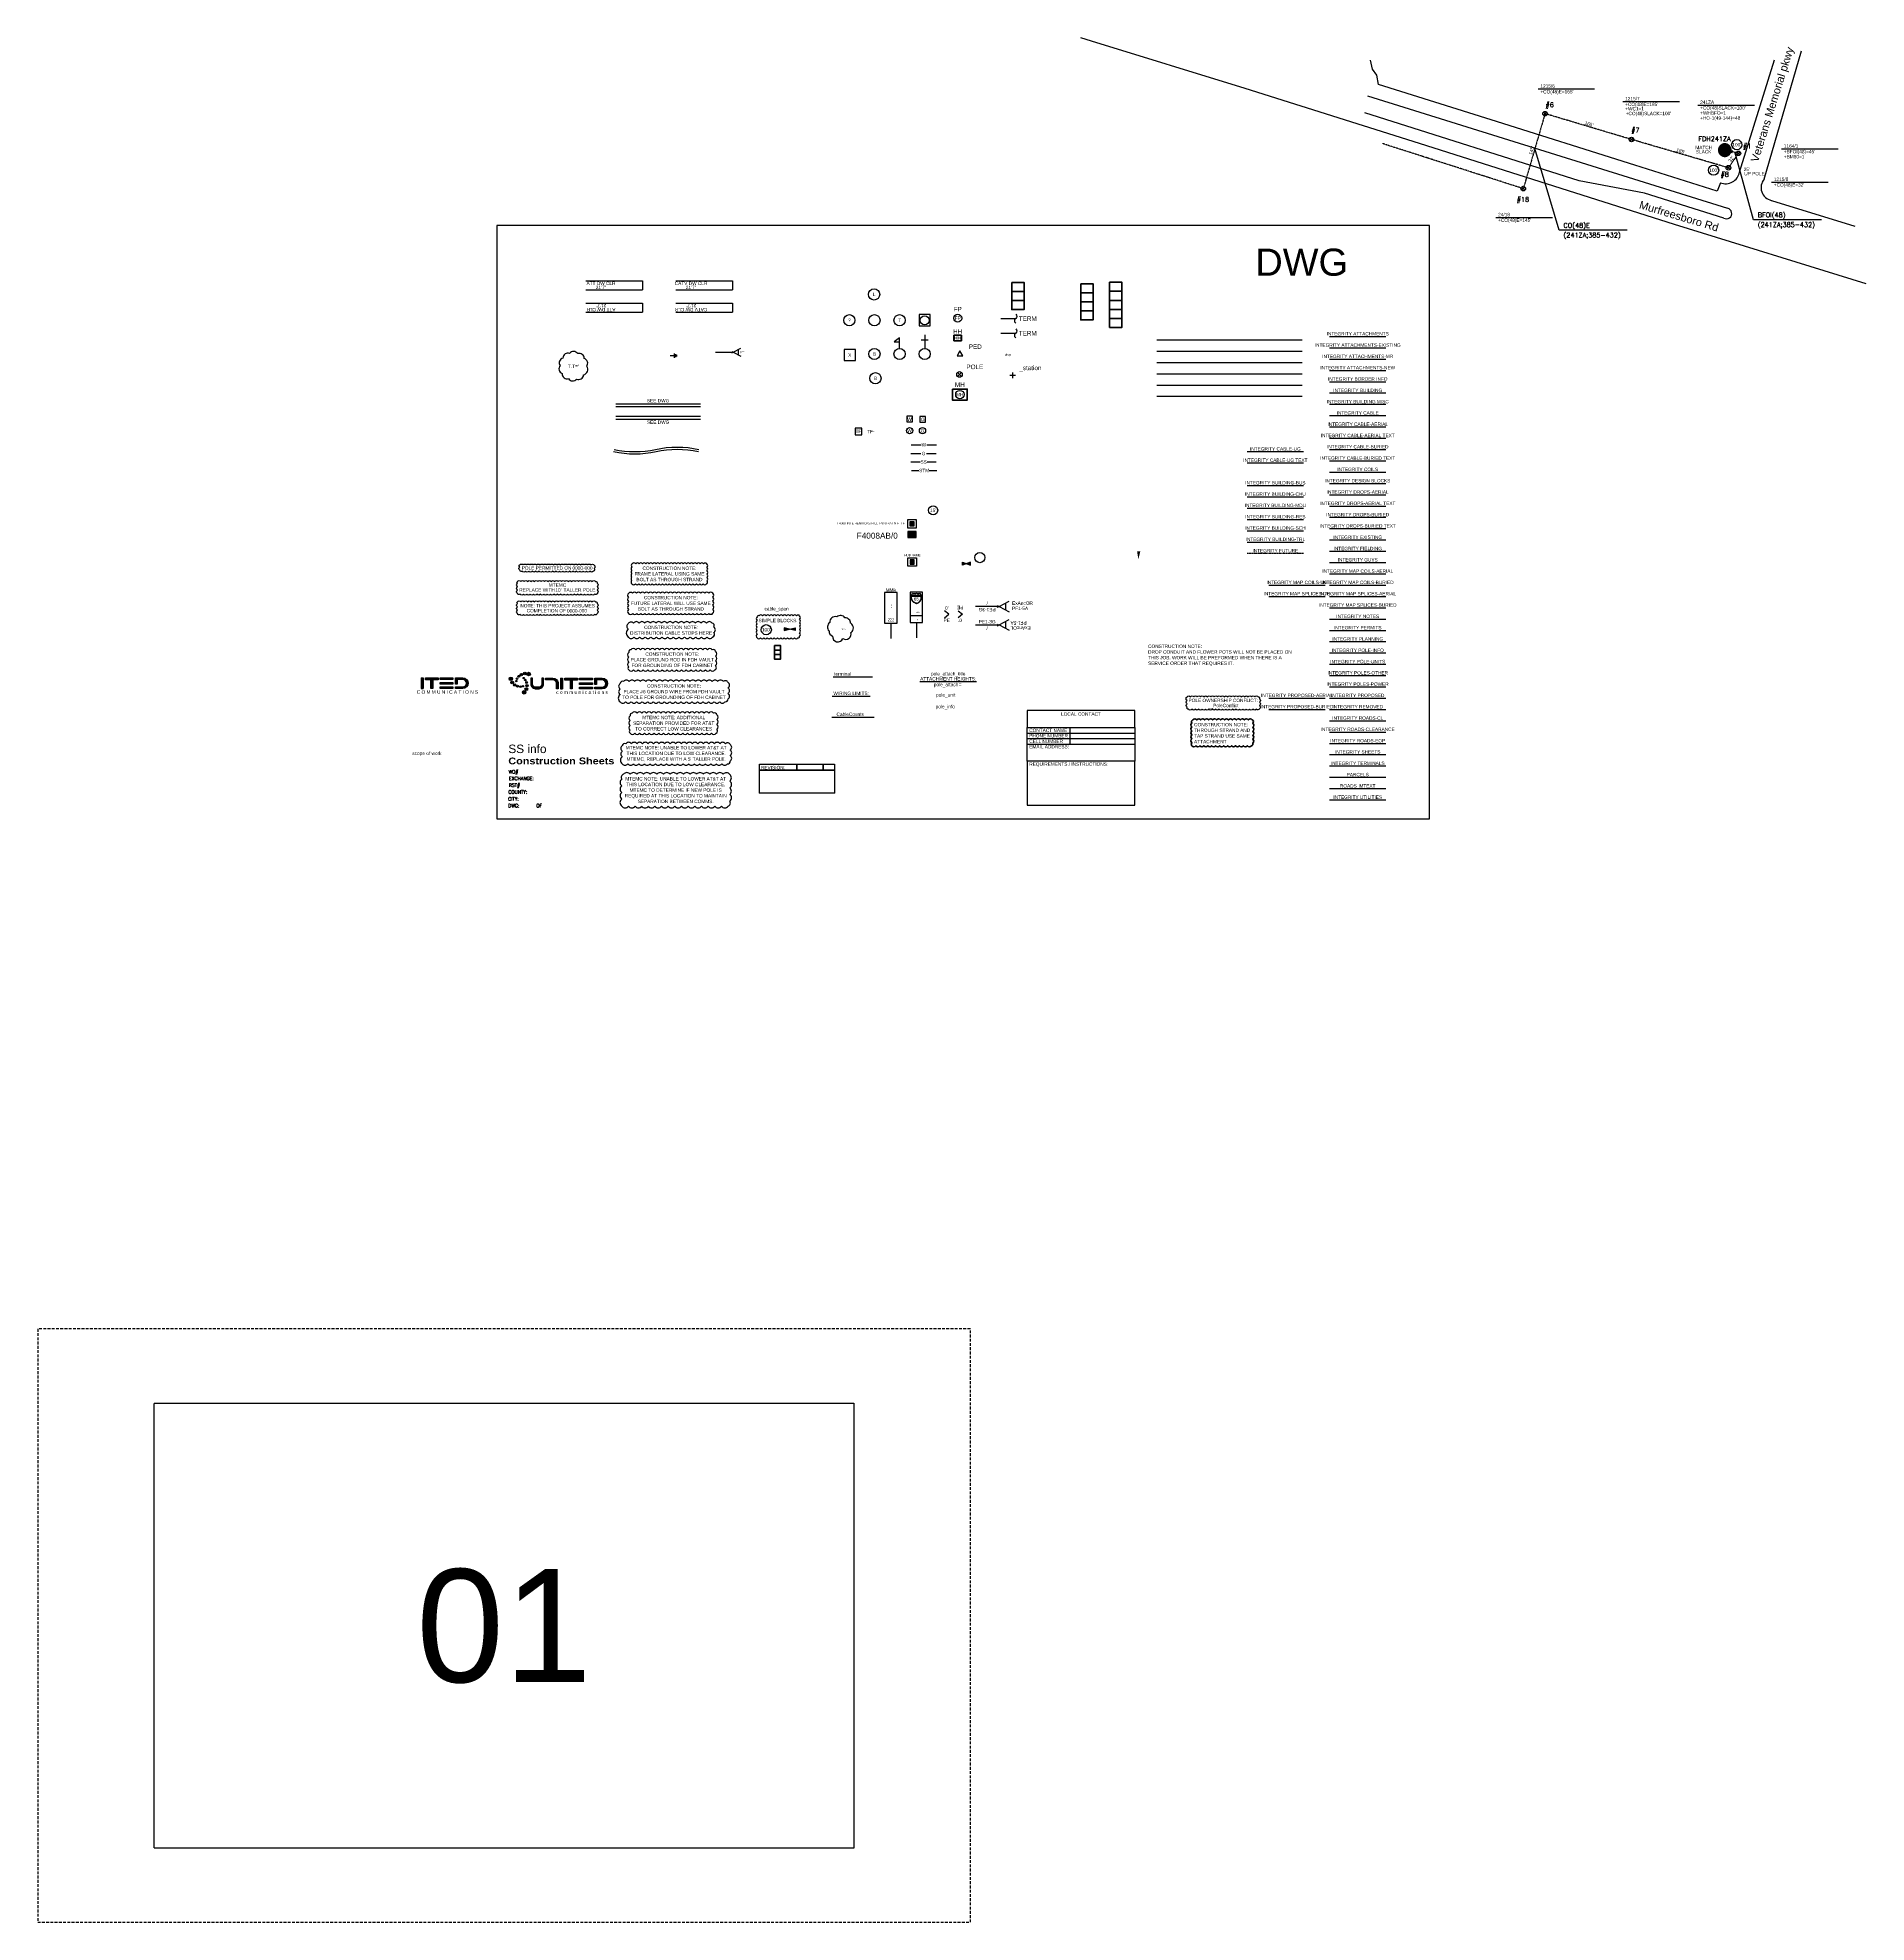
# Model space of a CAD drawing. Header units: inches. Extents: x 29 to 22121, y 36 to 12095.
# Drawn here: x 9558 to 12794, y 603 to 3938 of the extents above; entities that cross this region are included whole.
import ezdxf
from ezdxf.enums import TextEntityAlignment as Align

# ---------------------------------------------------------------- set-up
doc = ezdxf.new("R2018")
doc.units = ezdxf.units.IN
doc.header["$MEASUREMENT"] = 0
for name, pattern in [('DASHDOT', [1, 0.5, -0.25, 0, -0.25]), ('DASHED', [0.75, 0.5, -0.25]), ('HIDDEN', [0.375, 0.25, -0.125])]:
    doc.linetypes.add(name, pattern=pattern)
doc.layers.add('_Annotations', color=1, linetype='Continuous', lineweight=25)
for name, color, linetype in [('EPOLE', 3, 'Continuous'), ('ETERM', 3, 'Continuous'), ('Integrity Border Info', 40, 'HIDDEN'), ('Integrity Cable-Aerial', 12, 'DASHDOT'), ('Integrity Cable-Aerial Text', 12, 'Continuous'), ('Integrity Cable-Buried', 12, 'Continuous'), ('Integrity Logos', 8, 'Continuous'), ('Integrity Notes', 1, 'Continuous'), ('Integrity Pole-Units', 12, 'Continuous'), ('Integrity Poles-Other', 1, 'Continuous'), ('Integrity Proposed', 12, 'Continuous'), ('PONFOEX', 142, 'Continuous'), ('REDLINES', 12, 'Continuous'), ('ROADS', 252, 'Continuous'), ('Roads_MText', 3, 'Continuous')]:
    doc.layers.add(name, color=color, linetype=linetype)
doc.styles.add('Bold', font='', dxfattribs={"height": 16})
doc.styles.add('SIMP1', font='simplex.shx', dxfattribs={"height": 102})
doc.styles.add('SIMP5', font='SIMPLEX.shx', dxfattribs={"height": 78})
doc.styles.add('SIMPLEX', font='simplex', dxfattribs={"height": 120})
doc.styles.get("Standard").update_dxf_attribs({"font": 'arial.ttf'})
doc.styles.get('Bold').set_extended_font_data('Arial Black')

# ---------------------------------------------------------------- blocks, each defined once
blk = doc.blocks.new('SS-11x17')
blk.add_lwpolyline([(0, 0), (1650, 0), (1650, 1050), (0, 1050)], close=True)
blk.add_attdef('DWG_NUM', text='', height=48).set_placement((1423.8, 960.9), align=Align.CENTER)
blk = doc.blocks.new('scope of work')
for tag, p in [('NUMBER', (0, 0)), ('TITLE', (0, -10.1)), ('START', (0, -30.4)), ('DESCRIPTION', (0, -20.2)), ('WIRECENTER', (0, -50.6)), ('STRUCTURE', (0, -60.7)), ('END', (0, -40.5))]:
    blk.add_attdef(tag, p, '', height=6)
at = {"flags": 1}
for tag, p in [('F1', (0, -70.8)), ('SPECIAL', (0, -101.2)), ('F2', (0, -81)), ('REFERENCES', (0, -91.1)), ('SOW', (0, -111.3)), ('REVISION', (0, -121.4))]:
    blk.add_attdef(tag, p, '', height=6, dxfattribs=at)
blk = doc.blocks.new('tree')
for centre, start, end in [((-14.3, 2), 121.9392, 226.0819), ((-9.9, 11.1), 72.7446, 186.0804), ((-0.7, 13.1), 33.1652, 131.5545), ((7.8, 8.8), 0, 93.1652), ((12.6, 0.5), 304.2214, 60), ((-11.4, -4.9), 179.4531, 248.8403), ((-5.3, -14.6), 175.3307, 338.8438), ((8.8, -10.1), 236.8625, 16.5167)]:
    blk.add_arc(centre, 9.54, start, end)
blk = doc.blocks.new('coil')
blk.add_circle((0, 0), 9)
blk.add_attdef('LL', text='', height=6).set_placement((0, 0), align=Align.MIDDLE_CENTER)
at = {"flags": 1}
for tag, p in [('POLENUM', (0, -14.5)), ('CBLSEG', (0, -22.5))]:
    blk.add_attdef(tag, text='', height=6, dxfattribs=at).set_placement(p, align=Align.MIDDLE_CENTER)
blk = doc.blocks.new('mile marker')
blk.add_line((0, 27), (0, 0))
blk.add_lwpolyline([(-11.1, 27), (11.1, 27), (11.1, 81.1), (-11.1, 81.1)], close=True)
blk.add_text('MM#', height=6).set_placement((0, 81.1), align=Align.BOTTOM_CENTER)
blk.add_attdef('SR', text='', height=5).set_placement((0, 32.9), align=Align.MIDDLE_CENTER)
at = {"lineweight": 30, "flags": 106}
blk.add_attdef('NUM', text='', height=8, dxfattribs=at).set_placement((0, 59.7), align=Align.MIDDLE_CENTER)
blk = doc.blocks.new('mile interstate')
for p, q in [((-11.1, 39.8), (11.1, 39.8)), ((0, 27), (0, 0))]:
    blk.add_line(p, q)
blk.add_lwpolyline([(-11.1, 27), (11.1, 27), (11.1, 81.1), (-11.1, 81.1)], close=True)
for points in [[(0, 60.9), (-0.8, 61), (-2.9, 61.8), (-4.4, 62.8), (-5.6, 63.7), (-6.6, 64.8), (-7.3, 65.8), (-8, 67), (-8.5, 68.2), (-8.8, 69.2), (-9, 70.2), (-9.1, 71.2), (-9.1, 71.9), (-9.1, 72.9), (-8.9, 74.3), (-8.6, 75.6), (-8, 76.9), (-7.5, 78), (-6.7, 79.1), (-6.6, 79.2)], [(0, 61.4), (-0.7, 61.5), (-2.7, 62.3), (-4.1, 63.2), (-5.2, 64.1), (-6.2, 65.2), (-6.9, 66.1), (-7.5, 67.3), (-8, 68.3), (-8.3, 69.3), (-8.5, 70.2), (-8.6, 71.2), (-8.6, 71.9), (-8.6, 72.9), (-8.4, 74)], [(-8.4, 74), (8.4, 74)], [(-8.2, 74.8), (-8, 75.5), (-7.5, 76.7), (-7, 77.7), (-6.4, 78.5)], [(-8.2, 74.8), (8.2, 74.8)], [(0, 60.9), (0.8, 61), (2.9, 61.8), (4.4, 62.8), (5.6, 63.7), (6.6, 64.8), (7.3, 65.8), (8, 67), (8.5, 68.2), (8.8, 69.2), (9, 70.2), (9.1, 71.2), (9.1, 71.9), (9.1, 72.9), (8.9, 74.3), (8.6, 75.6), (8, 76.9), (7.4, 78), (6.7, 79.1), (6.6, 79.2)], [(0, 61.4), (0.6, 61.5), (2.7, 62.3), (4.1, 63.2), (5.2, 64.1), (6.1, 65.2), (6.9, 66.1), (7.5, 67.3), (7.9, 68.3), (8.2, 69.3), (8.4, 70.2), (8.5, 71.2), (8.6, 71.9), (8.5, 72.9), (8.4, 74)], [(8.2, 74.8), (8, 75.5), (7.5, 76.7), (7, 77.7), (6.4, 78.5)]]:
    blk.add_lwpolyline(points)
for centre, radius, start, end in [((-3.3, 87.9), 9.34, 249.2719, 290.5017), ((-3.3, 87.9), 9.9, 251.6048, 289.2961), ((3.3, 87.9), 9.34, 249.4983, 290.7281), ((3.3, 87.9), 9.9, 250.7039, 288.3952)]:
    blk.add_arc(centre, radius, start, end)
blk.add_text('INTERSTATE', height=1.62).set_placement((0, 76.4), align=Align.MIDDLE_CENTER)
blk.add_attdef('I', text='', height=5.67).set_placement((0, 69), align=Align.MIDDLE_CENTER)
at = {"lineweight": 30, "flags": 106}
for tag, p in [('NUM', (0, 46.6)), ('DEC', (0, 33.4))]:
    blk.add_attdef(tag, text='', height=6, dxfattribs=at).set_placement(p, align=Align.MIDDLE_CENTER)
blk = doc.blocks.new('note-dist stops')
blk.add_lwpolyline([(-75.7, -12, 0.520567), (-65.7, -12, 0.520567), (-55.8, -12, 0.520567), (-45.9, -12, 0.520567), (-35.9, -12, 0.520567), (-26, -12, 0.520567), (-16, -12, 0.520567), (-6.1, -12, 0.520567), (3.9, -12, 0.520567), (13.8, -12, 0.520567), (23.7, -12, 0.520567), (33.7, -12, 0.520567), (43.6, -12, 0.520567), (53.6, -12, 0.520567), (63.5, -12, 0.520567), (73.5, -12, 0.520567), (75.7, -4.3, 0.520567), (75.7, 5.7, 0.520567), (72.6, 12.6, 0.520567), (62.7, 12.6, 0.520567), (52.7, 12.6, 0.520567), (42.8, 12.6, 0.520567), (32.9, 12.6, 0.520567), (22.9, 12.6, 0.520567), (13, 12.6, 0.520567), (3, 12.6, 0.520567), (-6.9, 12.6, 0.520567), (-16.9, 12.6, 0.520567), (-26.8, 12.6, 0.520567), (-36.7, 12.6, 0.520567), (-46.7, 12.6, 0.520567), (-56.6, 12.6, 0.520567), (-66.6, 12.6, 0.520567), (-75.7, 11.7, 0.520567), (-75.7, 1.8, 0.520567)], format="xyb", close=True)
at = {"insert": (0, 0), "char_height": 6, "attachment_point": 5}
blk.add_mtext_dynamic_manual_height_columns('CONSTRUCTION NOTE:\\PDISTRIBUTION CABLE STOPS HERE', width=146.885, gutter_width=30, heights=[0], dxfattribs=at)
blk = doc.blocks.new('terminal')
blk.add_line((0, 0), (70, 0))
blk.add_attdef('HO1', text='', height=6).set_placement((2, 0.1), align=Align.BOTTOM_LEFT)
at = {"lineweight": 30, "flags": 104}
blk.add_attdef('COUNT', text='', height=6, dxfattribs=at).set_placement((2, -1.5), align=Align.TOP_LEFT)
blk = doc.blocks.new('pole_unit')
at = {"flags": 1}
for tag, p in [('POLENUM', (-140, 0)), ('POSITION', (-92.8, 0)), ('DWGNUM', (-45.5, 0))]:
    blk.add_attdef(tag, p, '', height=6, dxfattribs=at)
blk.add_attdef('AMOUNT', (0, 0), '', height=6)
blk = doc.blocks.new('wlimits')
blk.add_line((0, 0), (67.3, 0))
blk.add_text('WIRING LIMITS:', height=6).set_placement((2, 1.9))
at = {"lineweight": 30, "flags": 104}
for tag, p in [('ROUTE', (2, 16.8)), ('WL', (2, -1.8))]:
    blk.add_attdef(tag, text='', height=6, dxfattribs=at).set_placement(p, align=Align.TOP_LEFT)
blk = doc.blocks.new('pole_info')
at = {"flags": 1}
for tag, p in [('POLENUM', (-140, 0)), ('POSITION', (-92.8, 0))]:
    blk.add_attdef(tag, p, '', height=6, dxfattribs=at)
for tag, p in [('ITEM1', (0, 0)), ('ITEM2', (41.8, 0))]:
    blk.add_attdef(tag, p, '', height=6)
blk = doc.blocks.new('pole_attach')
blk.add_text('=', height=6).set_placement((0, 0), align=Align.MIDDLE_CENTER)
at = {"flags": 1}
for tag, p in [('POLENUM', (-178.3, -3)), ('POSITION', (-131, -3))]:
    blk.add_attdef(tag, p, '', height=6, dxfattribs=at)
blk.add_attdef('UTILITY', text='', height=6).set_placement((-3.3, -3), align=Align.RIGHT)
for tag, p in [('ATTACH', (3.6, -3)), ('MR', (34.3, -3))]:
    blk.add_attdef(tag, p, '', height=6)
blk = doc.blocks.new('SS Info')
for s, height, style, p in [('Construction Sheets', 12, 'Bold', (0, 72.2)), ('WO#', 6, 'SIMPLEX', (0.6, 55.9)), ('RST#', 6, 'SIMPLEX', (0.8, 32.2)), ('EXCHANGE:', 6, 'SIMPLEX', (1, 44.2)), ('CITY:', 6, 'SIMPLEX', (-0.3, 8)), ('COUNTY:', 6, 'SIMPLEX', (0, 20.2)), ('DWG:', 6, 'SIMPLEX', (0, -4)), ('OF', 6, 'SIMPLEX', (49.5, -4))]:
    blk.add_text(s, height=height, dxfattribs=dict(style=style)).set_placement(p)
at = {"color": 4}
blk.add_attdef('JOB_TITLE', (0, 92.1), '', height=15, dxfattribs=at)
for tag, p in [('WO', (23.4, 55.9)), ('RST', (28.1, 32.2)), ('EXCHANGE', (57.6, 44.2)), ('D1', (27.6, -4)), ('CITY', (28.4, 8)), ('COUNTY', (45.1, 20.2)), ('D2', (62.6, -4))]:
    blk.add_attdef(tag, p, '', height=6)
at = {"flags": 1}
blk.add_attdef('SCALE', (0, -16), '', height=6, dxfattribs=at)
blk = doc.blocks.new('CableCounts')
blk.add_line((0, 0), (75, 0))
blk.add_attdef('CABLE', (8.2, 2), '', height=6)
at = {"lineweight": 30, "flags": 104}
blk.add_attdef('COUNTS', text='', height=6, dxfattribs=at).set_placement((8.2, -1.6), align=Align.TOP_LEFT)
blk = doc.blocks.new('load block')
at = {"lineweight": 35}
for points in [[(-5.5, 12), (5.5, 12), (5.5, 4), (-5.5, 4)], [(-5.5, 4), (5.5, 4), (5.5, -4), (-5.5, -4)], [(-5.5, -4), (5.5, -4), (5.5, -12), (-5.5, -12)]]:
    blk.add_lwpolyline(points, close=True, dxfattribs=at)
for tag, p in [('NEEDED', (0, 0)), ('PASSED', (0, 8)), ('SIZE', (0, -8))]:
    blk.add_attdef(tag, text='', height=3, dxfattribs=at).set_placement(p, align=Align.MIDDLE_CENTER)
blk = doc.blocks.new('pole_attach_title')
blk.add_line((0, 0), (100, 0))
blk.add_text('ATTACHMENT HEIGHTS:', height=6).set_placement((50, 0), align=Align.BOTTOM_CENTER)
blk.add_attdef('POLENUM', text='', height=6).set_placement((50, 9), align=Align.BOTTOM_CENTER)
blk = doc.blocks.new('__PoleConflict')
blk.add_lwpolyline([(-64.1, 6.6, -0.520567), (-58.1, 6.6, -0.520567), (-52.1, 6.6, -0.520567), (-46.1, 6.6, -0.520567), (-40.1, 6.6, -0.520567), (-34.1, 6.6, -0.520567), (-28.1, 6.6, -0.520567), (-22.1, 6.6, -0.520567), (-16.1, 6.6, -0.520567), (-10.1, 6.6, -0.520567), (-4.1, 6.6, -0.520567), (1.9, 6.6, -0.520567), (7.9, 6.6, -0.520567), (13.9, 6.6, -0.520567), (19.9, 6.6, -0.520567), (25.9, 6.6, -0.520567), (31.9, 6.6, -0.520567), (37.9, 6.6, -0.520567), (43.9, 6.6, -0.520567), (49.9, 6.6, -0.520567), (55.9, 6.6, -0.520567), (61.9, 6.6, -0.520567), (64.2, 2.8, -0.520567), (64.2, -3.2, -0.520567), (64.2, -9.2, -0.520567), (64.2, -15.2, -0.520567), (58.6, -15.5, -0.520567), (52.6, -15.5, -0.520567), (46.6, -15.5, -0.520567), (40.6, -15.5, -0.520567), (34.6, -15.5, -0.520567), (28.6, -15.5, -0.520567), (22.6, -15.5, -0.520567), (16.6, -15.5, -0.520567), (10.6, -15.5, -0.520567), (4.6, -15.5, -0.520567), (-1.4, -15.5, -0.520567), (-7.4, -15.5, -0.520567), (-13.4, -15.5, -0.520567), (-19.4, -15.5, -0.520567), (-25.4, -15.5, -0.520567), (-31.4, -15.5, -0.520567), (-37.4, -15.5, -0.520567), (-43.4, -15.5, -0.520567), (-49.4, -15.5, -0.520567), (-55.4, -15.5, -0.520567), (-61.4, -15.5, -0.520567), (-64.1, -12.2, -0.520567), (-64.1, -6.2, -0.520567), (-64.1, -0.2, -0.520567)], format="xyb", close=True)
blk.add_text('POLE OWNERSHIP CONFLICT:', height=6).set_placement((0, 0), align=Align.MIDDLE_CENTER)
blk.add_attdef('INFO', text='', height=6).set_placement((0, -9), align=Align.MIDDLE_CENTER)
blk = doc.blocks.new('note-fdh ground')
blk.add_lwpolyline([(-77.1, -17.9, 0.520567), (-68.6, -17.9, 0.520567), (-60.2, -17.9, 0.520567), (-51.7, -17.9, 0.520567), (-43.2, -17.9, 0.520567), (-34.7, -17.9, 0.520567), (-26.3, -17.9, 0.520567), (-17.8, -17.9, 0.520567), (-9.3, -17.9, 0.520567), (-0.9, -17.9, 0.520567), (7.6, -17.9, 0.520567), (16.1, -17.9, 0.520567), (24.5, -17.9, 0.520567), (33, -17.9, 0.520567), (41.5, -17.9, 0.520567), (50, -17.9, 0.520567), (58.4, -17.9, 0.520567), (66.9, -17.9, 0.520567), (75.4, -17.9, 0.520567), (76.4, -10.4, 0.520567), (76.4, -2, 0.520567), (76.4, 6.5, 0.520567), (76.4, 15, 0.520567), (70.7, 17.7, 0.520567), (62.2, 17.7, 0.520567), (53.7, 17.7, 0.520567), (45.3, 17.7, 0.520567), (36.8, 17.7, 0.520567), (28.3, 17.7, 0.520567), (19.9, 17.7, 0.520567), (11.4, 17.7, 0.520567), (2.9, 17.7, 0.520567), (-5.5, 17.7, 0.520567), (-14, 17.7, 0.520567), (-22.5, 17.7, 0.520567), (-31, 17.7, 0.520567), (-39.4, 17.7, 0.520567), (-47.9, 17.7, 0.520567), (-56.4, 17.7, 0.520567), (-64.8, 17.7, 0.520567), (-73.3, 17.7, 0.520567), (-77.1, 13.1, 0.520567), (-77.1, 4.6, 0.520567), (-77.1, -3.9, 0.520567), (-77.1, -12.4, 0.520567)], format="xyb", close=True)
at = {"insert": (0, 0), "char_height": 6, "attachment_point": 5}
blk.add_mtext_dynamic_manual_height_columns('CONSTRUCTION NOTE:\\PPLACE GROUND ROD IN FDH VAULT FOR GROUNDING OF FDH CABINET', width=154.436, gutter_width=30, heights=[0], dxfattribs=at)
blk = doc.blocks.new('note-fdh ground wire')
blk.add_lwpolyline([(-95.4, -17.9, 0.520567), (-85.6, -17.9, 0.520567), (-75.8, -17.9, 0.520567), (-66.1, -17.9, 0.520567), (-56.3, -17.9, 0.520567), (-46.5, -17.9, 0.520567), (-36.7, -17.9, 0.520567), (-26.9, -17.9, 0.520567), (-17.1, -17.9, 0.520567), (-7.3, -17.9, 0.520567), (2.5, -17.9, 0.520567), (12.3, -17.9, 0.520567), (22.1, -17.9, 0.520567), (31.9, -17.9, 0.520567), (41.7, -17.9, 0.520567), (51.4, -17.9, 0.520567), (61.2, -17.9, 0.520567), (71, -17.9, 0.520567), (80.8, -17.9, 0.520567), (90.6, -17.9, 0.520567), (95.6, -13.1, 0.520567), (95.6, -3.3, 0.520567), (95.6, 6.5, 0.520567), (95.6, 16.3, 0.520567), (87.2, 17.7, 0.520567), (77.4, 17.7, 0.520567), (67.6, 17.7, 0.520567), (57.8, 17.7, 0.520567), (48, 17.7, 0.520567), (38.2, 17.7, 0.520567), (28.5, 17.7, 0.520567), (18.7, 17.7, 0.520567), (8.9, 17.7, 0.520567), (-0.9, 17.7, 0.520567), (-10.7, 17.7, 0.520567), (-20.5, 17.7, 0.520567), (-30.3, 17.7, 0.520567), (-40.1, 17.7, 0.520567), (-49.9, 17.7, 0.520567), (-59.7, 17.7, 0.520567), (-69.5, 17.7, 0.520567), (-79.3, 17.7, 0.520567), (-89, 17.7, 0.520567), (-95.4, 14.3, 0.520567), (-95.4, 4.5, 0.520567), (-95.4, -5.3, 0.520567)], format="xyb", close=True)
at = {"insert": (0, 0), "char_height": 6, "attachment_point": 5}
blk.add_mtext_dynamic_manual_height_columns('CONSTRUCTION NOTE:\\PPLACE #6 GROUND WIRE FROM FDH VAULT TO POLE FOR GROUNDING OF FDH CABINET', width=189.382, gutter_width=30, heights=[0], dxfattribs=at)
blk = doc.blocks.new('note-additional seperation')
blk.add_lwpolyline([(-77.1, -17.9, 0.520567), (-68.6, -17.9, 0.520567), (-60.2, -17.9, 0.520567), (-51.7, -17.9, 0.520567), (-43.2, -17.9, 0.520567), (-34.7, -17.9, 0.520567), (-26.3, -17.9, 0.520567), (-17.8, -17.9, 0.520567), (-9.3, -17.9, 0.520567), (-0.9, -17.9, 0.520567), (7.6, -17.9, 0.520567), (16.1, -17.9, 0.520567), (24.5, -17.9, 0.520567), (33, -17.9, 0.520567), (41.5, -17.9, 0.520567), (50, -17.9, 0.520567), (58.4, -17.9, 0.520567), (66.9, -17.9, 0.520567), (75.4, -17.9, 0.520567), (76.4, -10.4, 0.520567), (76.4, -2, 0.520567), (76.4, 6.5, 0.520567), (76.4, 15, 0.520567), (70.7, 17.7, 0.520567), (62.2, 17.7, 0.520567), (53.7, 17.7, 0.520567), (45.3, 17.7, 0.520567), (36.8, 17.7, 0.520567), (28.3, 17.7, 0.520567), (19.9, 17.7, 0.520567), (11.4, 17.7, 0.520567), (2.9, 17.7, 0.520567), (-5.5, 17.7, 0.520567), (-14, 17.7, 0.520567), (-22.5, 17.7, 0.520567), (-31, 17.7, 0.520567), (-39.4, 17.7, 0.520567), (-47.9, 17.7, 0.520567), (-56.4, 17.7, 0.520567), (-64.8, 17.7, 0.520567), (-73.3, 17.7, 0.520567), (-77.1, 13.1, 0.520567), (-77.1, 4.6, 0.520567), (-77.1, -3.9, 0.520567), (-77.1, -12.4, 0.520567)], format="xyb", close=True)
at = {"insert": (0, 0), "char_height": 6, "attachment_point": 5}
blk.add_mtext_dynamic_manual_height_columns('MTEMC NOTE: ADDITIONAL SEPARATION PROVIDED FOR AT&T TO CORRECT LOW CLEARANCES', width=154.436, gutter_width=30, heights=[0], dxfattribs=at)
blk = doc.blocks.new('SS Dwg1')
at = {"layer": 'Integrity Logos'}
h = blk.add_hatch(color=5, dxfattribs=at)
h.dxf.hatch_style = 1
h.paths.add_polyline_path([(6.4, -28.4, 1), (0.2, -28.4, 1)])
h.paths.add_polyline_path([(8.3, -34.9, 1), (3.4, -34.9, 1)])
h.paths.add_polyline_path([(12.2, -39.2, 1), (8.1, -39.2, 1)])
h.paths.add_polyline_path([(16.9, -41.6, 1), (13.5, -41.6, 1)])
h.paths.add_polyline_path([(21.7, -42.3, 1), (18.9, -42.3, 1)])
h.paths.add_polyline_path([(23.7, -41.6, 1), (25.9, -41.6, 1)])
h = blk.add_hatch(color=1, dxfattribs=at)
h.dxf.hatch_style = 1
h.paths.add_polyline_path([(37.8, -20, 1), (31.6, -20, 1)])
h.paths.add_polyline_path([(25.4, -19, 1), (30.2, -19, 1)])
h.paths.add_polyline_path([(24, -20.8, 1), (19.9, -20.8, 1)])
h.paths.add_polyline_path([(19, -24, 1), (15.6, -24, 1)])
h.paths.add_polyline_path([(15.7, -28.2, 1), (13, -28.2, 1)])
h.paths.add_polyline_path([(13.9, -32.4, 1), (11.7, -32.4, 1)])
h = blk.add_hatch(color=256, dxfattribs=at)
h.dxf.hatch_style = 1
h.paths.add_polyline_path([(29.8, -52.2, 1), (23.6, -52.2, 1)])
h.paths.add_polyline_path([(28.3, -46.5, 1), (33.1, -46.5, 1)])
h.paths.add_polyline_path([(34, -40.6, 1), (30, -40.6, 1)])
h.paths.add_polyline_path([(29.5, -35, 1), (32.9, -35, 1)])
h.paths.add_polyline_path([(30.4, -30.5, 1), (27.6, -30.5, 1)])
h.paths.add_polyline_path([(27, -27.1, 1), (24.8, -27.1, 1)])
h = blk.add_hatch(color=256, dxfattribs=at)
h.dxf.hatch_style = 1
h.paths.add_polyline_path([(56.4, -45.2, 0.240864), (61.1, -38.8), (61.1, -27.2), (57.9, -27.2), (57.9, -38.5, -0.222738), (55.1, -42.3, -0.175139), (44.5, -42.3, -0.222738), (41.7, -38.5), (41.7, -27.2), (38.6, -27.2), (38.6, -38.8, 0.240864), (43.2, -45.2, 0.181311)])
h = blk.add_hatch(color=256, dxfattribs=at)
h.dxf.hatch_style = 1
h.paths.add_polyline_path([(83.8, -35.3), (83.8, -46.4), (87, -46.4), (87, -35.1, 0.392162), (77.7, -27.2), (64.6, -27.2), (64.6, -30.4), (77.8, -30.4, -0.386833)])
h = blk.add_hatch(color=256, dxfattribs=at)
h.dxf.hatch_style = 1
h.paths.add_polyline_path([(94.5, -27.2), (91.3, -27.2), (91.3, -46.4), (94.5, -46.4)])
h = blk.add_hatch(color=256, dxfattribs=at)
h.dxf.hatch_style = 1
h.paths.add_polyline_path([(108.6, -46.4), (111.8, -46.4), (111.8, -30.5), (121.3, -30.5), (121.3, -27.2), (98.7, -27.2), (98.7, -30.5), (108.6, -30.5)])
h = blk.add_hatch(color=1, dxfattribs=at)
h.dxf.hatch_style = 1
h.paths.add_polyline_path([(147.5, -30.4), (147.5, -27.2), (124.8, -27.2), (124.8, -30.4)])
h.paths.add_polyline_path([(124.8, -35.3), (124.8, -38.5), (147.5, -38.5), (147.5, -35.3)])
h.paths.add_polyline_path([(124.8, -43.2), (124.8, -46.4), (147.5, -46.4), (147.5, -43.2)])
h = blk.add_hatch(color=256, dxfattribs=at)
h.dxf.hatch_style = 1
h.paths.add_polyline_path([(151.8, -27.2), (151.8, -38.2), (155, -38.2), (155, -30.4), (165, -30.4, -0.954894), (165, -43.2), (151.8, -43.2), (151.8, -46.4), (165.1, -46.4, 0.962882), (165.1, -27.2)])
for points in [[(57.9, -27.2), (57.9, -38.5, -0.222738), (55.1, -42.3, -0.175139), (44.5, -42.3, -0.222738), (41.7, -38.5), (41.7, -27.2), (38.6, -27.2), (38.6, -38.8, 0.240864), (43.2, -45.2, 0.181311), (56.4, -45.2, 0.240864), (61.1, -38.8), (61.1, -27.2)], [(151.8, -43.2), (165, -43.2, 0.954894), (165, -30.4), (155, -30.4), (155, -38.2), (151.8, -38.2), (151.8, -27.2), (165.1, -27.2, -0.962882), (165.1, -46.4), (151.8, -46.4)]]:
    blk.add_lwpolyline(points, format="xyb", close=True, dxfattribs=at)
for points in [[(64.6, -27.2), (77.7, -27.2, -0.392162), (87, -35.1), (87, -46.4)], [(87, -46.4), (83.8, -46.4), (83.8, -35.3, 0.386833), (77.8, -30.4), (64.6, -30.4), (64.6, -27.2)]]:
    blk.add_lwpolyline(points, format="xyb", dxfattribs=at)
for points in [[(91.3, -27.2), (91.3, -46.4)], [(91.3, -27.2), (94.5, -27.2)], [(94.5, -27.2), (94.5, -46.4)], [(91.3, -46.4), (94.5, -46.4)]]:
    blk.add_lwpolyline(points, dxfattribs=at)
blk.add_lwpolyline([(111.8, -46.4), (108.6, -46.4), (108.6, -30.5), (98.7, -30.5), (98.7, -27.2), (121.3, -27.2), (121.3, -30.5), (111.8, -30.5)], close=True, dxfattribs=at)
at = {"layer": 'Integrity Logos', "color": 1}
for points in [[(147.5, -30.4), (124.8, -30.4), (124.8, -27.2), (147.5, -27.2)], [(147.5, -38.5), (124.8, -38.5), (124.8, -35.3), (147.5, -35.3)], [(147.5, -46.4), (124.8, -46.4), (124.8, -43.2), (147.5, -43.2)]]:
    blk.add_lwpolyline(points, close=True, dxfattribs=at)
at = {"layer": 'Integrity Logos', "color": 5}
for centre, radius in [((3.3, -28.4), 3.11), ((5.8, -34.9), 2.42), ((10.1, -39.2), 2.04), ((15.2, -41.6), 1.69), ((20.3, -42.3), 1.39), ((24.8, -41.6), 1.1)]:
    blk.add_circle(centre, radius, dxfattribs=at)
at = {"layer": 'Integrity Logos', "color": 1}
for centre, radius in [((12.8, -32.4), 1.1), ((14.3, -28.2), 1.39), ((17.3, -24), 1.69), ((22, -20.8), 2.04), ((27.8, -19), 2.42), ((34.7, -20), 3.11)]:
    blk.add_circle(centre, radius, dxfattribs=at)
at = {"layer": 'Integrity Logos'}
for centre, radius in [((25.9, -27.1), 1.1), ((29, -30.5), 1.39), ((26.7, -52.2), 3.11), ((30.7, -46.5), 2.42), ((31.2, -35), 1.69), ((32, -40.6), 2.04)]:
    blk.add_circle(centre, radius, dxfattribs=at)
at = {"lineweight": 30, "flags": 104}
blk.add_attdef('DESIGNER', text='', height=6, dxfattribs=at).set_placement((114.2, -66.6), align=Align.TOP_LEFT)
at = {"layer": 'Integrity Logos'}
blk.add_text('c o m m u n i c a t i o n s', height=6.04, dxfattribs=at).set_placement((83.5, -55.2))
blk = doc.blocks.new('note-cant lower replace pole')
blk.add_lwpolyline([(-95.4, -17.9, 0.520567), (-85.6, -17.9, 0.520567), (-75.8, -17.9, 0.520567), (-66.1, -17.9, 0.520567), (-56.3, -17.9, 0.520567), (-46.5, -17.9, 0.520567), (-36.7, -17.9, 0.520567), (-26.9, -17.9, 0.520567), (-17.1, -17.9, 0.520567), (-7.3, -17.9, 0.520567), (2.5, -17.9, 0.520567), (12.3, -17.9, 0.520567), (22.1, -17.9, 0.520567), (31.9, -17.9, 0.520567), (41.7, -17.9, 0.520567), (51.4, -17.9, 0.520567), (61.2, -17.9, 0.520567), (71, -17.9, 0.520567), (80.8, -17.9, 0.520567), (90.6, -17.9, 0.520567), (95.6, -13.1, 0.520567), (95.6, -3.3, 0.520567), (95.6, 6.5, 0.520567), (95.6, 16.3, 0.520567), (87.2, 17.7, 0.520567), (77.4, 17.7, 0.520567), (67.6, 17.7, 0.520567), (57.8, 17.7, 0.520567), (48, 17.7, 0.520567), (38.2, 17.7, 0.520567), (28.5, 17.7, 0.520567), (18.7, 17.7, 0.520567), (8.9, 17.7, 0.520567), (-0.9, 17.7, 0.520567), (-10.7, 17.7, 0.520567), (-20.5, 17.7, 0.520567), (-30.3, 17.7, 0.520567), (-40.1, 17.7, 0.520567), (-49.9, 17.7, 0.520567), (-59.7, 17.7, 0.520567), (-69.5, 17.7, 0.520567), (-79.3, 17.7, 0.520567), (-89, 17.7, 0.520567), (-95.4, 14.3, 0.520567), (-95.4, 4.5, 0.520567), (-95.4, -5.3, 0.520567)], format="xyb", close=True)
at = {"insert": (0, 0), "char_height": 6, "attachment_point": 5}
blk.add_mtext_dynamic_manual_height_columns("MTEMC NOTE: UNABLE TO LOWER AT&T AT THIS LOCATION DUE TO LOW CLEARANCE.\\PMTEMC, REPLACE WITH A 5' TALLER POLE.", width=189.382, gutter_width=30, heights=[0], dxfattribs=at)
blk = doc.blocks.new('Revision')
at = {"const_width": 1}
blk.add_lwpolyline([(0, 51.3), (133.1, 51.3), (133.1, 0), (0, 0)], close=True, dxfattribs=at)
for points in [[(0, 51.3), (66.5, 51.3), (66.5, 40.7), (0, 40.7)], [(0, 40.7), (133.1, 40.7), (133.1, 0), (0, 0)], [(66.5, 51.3), (113.1, 51.3), (113.1, 40.7), (66.5, 40.7)], [(113.1, 51.3), (133.1, 51.3), (133.1, 40.7), (113.1, 40.7)]]:
    blk.add_lwpolyline(points, close=True)
blk.add_text('REVISION:  ', height=6).set_placement((26.4, 40.7), align=Align.BOTTOM_CENTER)
at = {"lineweight": 30, "flags": 104}
blk.add_attdef('DESC', text='', height=6, dxfattribs=at).set_placement((1.9, 37.6), align=Align.TOP_LEFT)
for tag, p in [('REVISION', (55.1, 40.7)), ('DATE', (89.8, 40.7)), ('BY', (123.1, 40.7))]:
    blk.add_attdef(tag, text='', height=6).set_placement(p, align=Align.BOTTOM_CENTER)
blk = doc.blocks.new('note-cant lower determine')
blk.add_lwpolyline([(-95.4, -28.2, 0.520567), (-83.7, -28.2, 0.520567), (-71.9, -28.2, 0.520567), (-60.2, -28.2, 0.520567), (-48.4, -28.2, 0.520567), (-36.7, -28.2, 0.520567), (-24.9, -28.2, 0.520567), (-13.2, -28.2, 0.520567), (-1.4, -28.2, 0.520567), (10.4, -28.2, 0.520567), (22.1, -28.2, 0.520567), (33.9, -28.2, 0.520567), (45.6, -28.2, 0.520567), (57.4, -28.2, 0.520567), (69.1, -28.2, 0.520567), (80.9, -28.2, 0.520567), (92.6, -28.2, 0.520567), (95.6, -19.4, 0.520567), (95.6, -7.6, 0.520567), (95.6, 4.1, 0.520567), (95.6, 15.9, 0.520567), (95.6, 27.6, 0.520567), (84.1, 28, 0.520567), (72.4, 28, 0.520567), (60.6, 28, 0.520567), (48.9, 28, 0.520567), (37.1, 28, 0.520567), (25.4, 28, 0.520567), (13.6, 28, 0.520567), (1.9, 28, 0.520567), (-9.9, 28, 0.520567), (-21.7, 28, 0.520567), (-33.4, 28, 0.520567), (-45.2, 28, 0.520567), (-56.9, 28, 0.520567), (-68.7, 28, 0.520567), (-80.4, 28, 0.520567), (-92.2, 28, 0.520567), (-95.4, 19.5, 0.520567), (-95.4, 7.7, 0.520567), (-95.4, -4.1, 0.520567), (-95.4, -15.8, 0.520567)], format="xyb", close=True)
at = {"insert": (0, 0), "char_height": 6, "attachment_point": 5}
blk.add_mtext_dynamic_manual_height_columns('MTEMC NOTE: UNABLE TO LOWER AT&T AT THIS LOCATION DUE TO LOW CLEARANCE.\\PMTEMC TO DETERMINE IF NEW POLE IS REQUIRED AT THIS LOCATION TO MAINTAIN SEPARATION BETWEEN COMMS.', width=189.382, gutter_width=30, heights=[0], dxfattribs=at)
blk = doc.blocks.new('Lcon')
for points in [[(-95, -30.6), (95, -30.6), (95, 0), (-95, 0)], [(-95, -30.6), (95, -30.6), (95, -89.9), (-95, -89.9)], [(-95, -167.5), (95, -167.5), (95, -89.9), (-95, -89.9)]]:
    blk.add_lwpolyline(points, close=True)
at = {"color": 2}
for points in [[(-19.9, -30.6), (-19.9, -59.6)], [(-95, -40.3), (95, -40.3)], [(-95, -49.9), (95, -49.9)], [(-95, -59.6), (95, -59.6)]]:
    blk.add_lwpolyline(points, dxfattribs=at)
for s, p in [('CONTACT NAME', (-91.5, -38.4)), ('CELL NUMBER', (-91.5, -57.7)), ('PHONE NUMBER', (-91.5, -48)), ('EMAIL ADDRESS:', (-91.5, -67.3)), ('REQUIREMENTS / INSTRUCTIONS:', (-91.5, -98.1))]:
    blk.add_text(s, height=6, dxfattribs=at).set_placement(p)
for tag, p in [('COMPANY', (0, -9.5)), ('ADDRESS', (0, -19.1)), ('SERVICE', (0, -28.7))]:
    blk.add_attdef(tag, text='', height=6).set_placement(p, align=Align.CENTER)
for tag, p in [('CONTACT', (-16.9, -38.4)), ('CELL', (-16.9, -57.7)), ('PHONE', (-16.9, -48))]:
    blk.add_attdef(tag, p, '', height=6)
at = {"lineweight": 30, "flags": 104}
for tag, height, p in [('EMAIL', 5, (-91.5, -70.9)), ('REQUIREMENTS', 6, (-91.5, -101.7))]:
    blk.add_attdef(tag, text='', height=height, dxfattribs=at).set_placement(p, align=Align.TOP_LEFT)
blk = doc.blocks.new('*U86')
blk.add_lwpolyline([(-0.57, -0.41), (0.57, -0.41), (0.57, 0.41), (-0.57, 0.41)], close=True)
at = {"color": 18}
blk.add_solid([(-0.56, -0.4), (0.56, -0.4), (-0.56, 0.4), (0.56, 0.4)], dxfattribs=at)
at = {"style": 'SIMPLEX'}
blk.add_text('HH', height=0.48, rotation=360, dxfattribs=at).set_placement((0, 0), align=Align.MIDDLE)
blk.add_attdef('MANHOLE', text='', height=0.6).set_placement((0.01, 1.07), align=Align.MIDDLE_CENTER)
blk = doc.blocks.new('IS_Node')
blk.add_hatch(color=256).paths.add_polyline_path([(0.75, 0.75), (-0.75, 0.75), (-0.75, -0.75), (0.75, -0.75)])
for points in [[(-1.5, 1.5), (1.5, 1.5), (1.5, -1.5), (-1.5, -1.5)], [(-0.75, -0.75), (0.75, -0.75), (0.75, 0.75), (-0.75, 0.75)]]:
    blk.add_lwpolyline(points, close=True)
blk.add_attdef('A', text='', height=0.6).set_placement((0, 2.14), align=Align.MIDDLE)
blk = doc.blocks.new('clr')
for tag, p in [('HEIGHT', (0, -11.6)), ('TYPE', (0, -4.4))]:
    blk.add_attdef(tag, text='', height=6).set_placement(p, align=Align.MIDDLE_CENTER)
blk = doc.blocks.new('note-future same bolt')
blk.add_lwpolyline([(-74.6, -17.9, 0.520567), (-67.5, -17.9, 0.520567), (-60.4, -17.9, 0.520567), (-53.3, -17.9, 0.520567), (-46.2, -17.9, 0.520567), (-39.1, -17.9, 0.520567), (-32, -17.9, 0.520567), (-24.9, -17.9, 0.520567), (-17.8, -17.9, 0.520567), (-10.7, -17.9, 0.520567), (-3.6, -17.9, 0.520567), (3.6, -17.9, 0.520567), (10.7, -17.9, 0.520567), (17.8, -17.9, 0.520567), (24.9, -17.9, 0.520567), (32, -17.9, 0.520567), (39.1, -17.9, 0.520567), (46.2, -17.9, 0.520567), (53.3, -17.9, 0.520567), (60.4, -17.9, 0.520567), (67.5, -17.9, 0.520567), (74.3, -17.7, 0.520567), (74.3, -10.6, 0.520567), (74.3, -3.4, 0.520567), (74.3, 3.7, 0.520567), (74.3, 10.8, 0.520567), (74.2, 17.7, 0.520567), (67.1, 17.7, 0.520567), (60, 17.7, 0.520567), (52.9, 17.7, 0.520567), (45.8, 17.7, 0.520567), (38.7, 17.7, 0.520567), (31.6, 17.7, 0.520567), (24.5, 17.7, 0.520567), (17.4, 17.7, 0.520567), (10.3, 17.7, 0.520567), (3.2, 17.7, 0.520567), (-3.9, 17.7, 0.520567), (-11, 17.7, 0.520567), (-18.1, 17.7, 0.520567), (-25.2, 17.7, 0.520567), (-32.3, 17.7, 0.520567), (-39.4, 17.7, 0.520567), (-46.5, 17.7, 0.520567), (-53.6, 17.7, 0.520567), (-60.7, 17.7, 0.520567), (-67.8, 17.7, 0.520567), (-74.6, 17.4, 0.520567), (-74.6, 10.3, 0.520567), (-74.6, 3.2, 0.520567), (-74.6, -3.9, 0.520567), (-74.6, -11, 0.520567)], format="xyb", close=True)
at = {"insert": (0, 0), "char_height": 6, "attachment_point": 5}
blk.add_mtext_dynamic_manual_height_columns('CONSTRUCTION NOTE:\\PFUTURE LATERAL WILL USE SAME BOLT AS THROUGH STRAND', width=146.885, gutter_width=30, heights=[0], dxfattribs=at)
blk = doc.blocks.new('note-same bolt')
blk.add_lwpolyline([(-66.4, -17.9, 0.520567), (-60.4, -17.9, 0.520567), (-54.4, -17.9, 0.520567), (-48.4, -17.9, 0.520567), (-42.4, -17.9, 0.520567), (-36.4, -17.9, 0.520567), (-30.4, -17.9, 0.520567), (-24.4, -17.9, 0.520567), (-18.4, -17.9, 0.520567), (-12.4, -17.9, 0.520567), (-6.4, -17.9, 0.520567), (-0.4, -17.9, 0.520567), (5.6, -17.9, 0.520567), (11.6, -17.9, 0.520567), (17.6, -17.9, 0.520567), (23.6, -17.9, 0.520567), (29.6, -17.9, 0.520567), (35.6, -17.9, 0.520567), (41.6, -17.9, 0.520567), (47.6, -17.9, 0.520567), (53.6, -17.9, 0.520567), (59.6, -17.9, 0.520567), (65.6, -17.9, 0.520567), (66.1, -12.4, 0.520567), (66.1, -6.4, 0.520567), (66.1, -0.4, 0.520567), (66.1, 5.6, 0.520567), (66.1, 11.6, 0.520567), (66.1, 17.6, 0.520567), (60.2, 17.7, 0.520567), (54.2, 17.7, 0.520567), (48.2, 17.7, 0.520567), (42.2, 17.7, 0.520567), (36.2, 17.7, 0.520567), (30.2, 17.7, 0.520567), (24.2, 17.7, 0.520567), (18.2, 17.7, 0.520567), (12.2, 17.7, 0.520567), (6.2, 17.7, 0.520567), (0.2, 17.7, 0.520567), (-5.8, 17.7, 0.520567), (-11.8, 17.7, 0.520567), (-17.8, 17.7, 0.520567), (-23.8, 17.7, 0.520567), (-29.8, 17.7, 0.520567), (-35.8, 17.7, 0.520567), (-41.8, 17.7, 0.520567), (-47.8, 17.7, 0.520567), (-53.8, 17.7, 0.520567), (-59.8, 17.7, 0.520567), (-65.8, 17.7, 0.520567), (-66.4, 12.3, 0.520567), (-66.4, 6.3, 0.520567), (-66.4, 0.3, 0.520567), (-66.4, -5.7, 0.520567), (-66.4, -11.7, 0.520567)], format="xyb", close=True)
at = {"insert": (0, 0), "char_height": 6, "attachment_point": 5}
blk.add_mtext_dynamic_manual_height_columns('CONSTRUCTION NOTE:\\PFRAME LATERAL USING SAME BOLT AS THROUGH STRAND', width=127.579, gutter_width=30, heights=[0], dxfattribs=at)
blk = doc.blocks.new('__Trim')
at = {"lineweight": 30}
blk.add_lwpolyline([(23.6, 0, 0.520567), (19.2, 13.7, 0.520567), (7.7, 22.3, 0.520567), (-6.7, 22.6, 0.520567), (-18.6, 14.5, 0.520567), (-23.6, 1, 0.520567), (-19.8, -12.9, 0.520567), (-8.6, -22, 0.520567), (5.7, -22.9, 0.520567), (18, -15.3, 0.520567)], format="xyb", close=True, dxfattribs=at)
blk.add_attdef('TRIM', text='', height=6, dxfattribs=at).set_placement((0, 0), align=Align.MIDDLE_CENTER)
blk = doc.blocks.new('grd')
at = {"lineweight": 30}
for p, q in [((6.5, 0), (14, 0)), ((14, 3.8), (14, -3.8)), ((16, 2.6), (16, -2.6)), ((18, 1.4), (18, -1.4))]:
    blk.add_line(p, q, dxfattribs=at)
blk = doc.blocks.new('note-pole permitted')
blk.add_lwpolyline([(-67.8, 5.6, -0.520567), (-61.8, 5.6, -0.520567), (-55.8, 5.6, -0.520567), (-49.8, 5.6, -0.520567), (-43.8, 5.6, -0.520567), (-37.8, 5.6, -0.520567), (-31.8, 5.6, -0.520567), (-25.8, 5.6, -0.520567), (-19.8, 5.6, -0.520567), (-13.8, 5.6, -0.520567), (-7.8, 5.6, -0.520567), (-1.8, 5.6, -0.520567), (4.2, 5.6, -0.520567), (10.2, 5.6, -0.520567), (16.2, 5.6, -0.520567), (22.2, 5.6, -0.520567), (28.2, 5.6, -0.520567), (34.2, 5.6, -0.520567), (40.2, 5.6, -0.520567), (46.2, 5.6, -0.520567), (52.2, 5.6, -0.520567), (58.2, 5.6, -0.520567), (63.8, 5.1, -0.520567), (63.8, -0.9, -0.520567), (62.5, -5.6, -0.520567), (56.5, -5.6, -0.520567), (50.5, -5.6, -0.520567), (44.5, -5.6, -0.520567), (38.5, -5.6, -0.520567), (32.5, -5.6, -0.520567), (26.5, -5.6, -0.520567), (20.5, -5.6, -0.520567), (14.5, -5.6, -0.520567), (8.5, -5.6, -0.520567), (2.5, -5.6, -0.520567), (-3.5, -5.6, -0.520567), (-9.5, -5.6, -0.520567), (-15.5, -5.6, -0.520567), (-21.5, -5.6, -0.520567), (-27.5, -5.6, -0.520567), (-33.5, -5.6, -0.520567), (-39.5, -5.6, -0.520567), (-45.5, -5.6, -0.520567), (-51.5, -5.6, -0.520567), (-57.5, -5.6, -0.520567), (-63.5, -5.6, -0.520567), (-67.8, -3.9, -0.520567), (-67.8, 2.1, -0.520567)], format="xyb", close=True)
at = {"insert": (-64.2, 3.2), "char_height": 6, "attachment_point": 1}
blk.add_mtext_dynamic_manual_height_columns('POLE PERMITTED ON ', width=89.45, gutter_width=30, heights=[0], dxfattribs=at)
blk.add_attdef('JOB', (25.6, -2.9), '', height=6)
blk = doc.blocks.new('note-replace pole')
blk.add_lwpolyline([(-71, 9.3, -0.520567), (-65, 9.3, -0.520567), (-59, 9.3, -0.520567), (-53, 9.3, -0.520567), (-47, 9.3, -0.520567), (-41, 9.3, -0.520567), (-35, 9.3, -0.520567), (-29, 9.3, -0.520567), (-23, 9.3, -0.520567), (-17, 9.3, -0.520567), (-11, 9.3, -0.520567), (-5, 9.3, -0.520567), (1, 9.3, -0.520567), (7, 9.3, -0.520567), (13, 9.3, -0.520567), (19, 9.3, -0.520567), (25, 9.3, -0.520567), (31, 9.3, -0.520567), (37, 9.3, -0.520567), (43, 9.3, -0.520567), (49, 9.3, -0.520567), (55, 9.3, -0.520567), (61, 9.3, -0.520567), (67, 9.3, -0.520567), (70, 6.3, -0.520567), (70, 0.3, -0.520567), (70, -5.7, -0.520567), (70, -11.7, -0.520567), (65.6, -13.3, -0.520567), (59.6, -13.3, -0.520567), (53.6, -13.3, -0.520567), (47.6, -13.3, -0.520567), (41.6, -13.3, -0.520567), (35.6, -13.3, -0.520567), (29.6, -13.3, -0.520567), (23.6, -13.3, -0.520567), (17.6, -13.3, -0.520567), (11.6, -13.3, -0.520567), (5.6, -13.3, -0.520567), (-0.4, -13.3, -0.520567), (-6.4, -13.3, -0.520567), (-12.4, -13.3, -0.520567), (-18.4, -13.3, -0.520567), (-24.4, -13.3, -0.520567), (-30.4, -13.3, -0.520567), (-36.4, -13.3, -0.520567), (-42.4, -13.3, -0.520567), (-48.4, -13.3, -0.520567), (-54.4, -13.3, -0.520567), (-60.4, -13.3, -0.520567), (-66.4, -13.3, -0.520567), (-71, -11.8, -0.520567), (-71, -5.8, -0.520567), (-71, 0.2, -0.520567), (-71, 6.2, -0.520567)], format="xyb", close=True)
at = {"insert": (-67.8, -2.6), "char_height": 6, "attachment_point": 1}
blk.add_mtext_dynamic_manual_height_columns("REPLACE WITH     ' TALLER POLE", width=134.812, gutter_width=30, heights=[0], dxfattribs=at)
blk.add_attdef('COMPANY', text='', height=6).set_placement((0, 0), align=Align.CENTER)
blk.add_attdef('SIZE', text='', height=6).set_placement((5.5, -8.7), align=Align.RIGHT)
blk = doc.blocks.new('note-assumes completion')
blk.add_lwpolyline([(-74.7, 7.9, -0.520567), (-68.7, 7.9, -0.520567), (-62.7, 7.9, -0.520567), (-56.7, 7.9, -0.520567), (-50.7, 7.9, -0.520567), (-44.7, 7.9, -0.520567), (-38.7, 7.9, -0.520567), (-32.7, 7.9, -0.520567), (-26.7, 7.9, -0.520567), (-20.7, 7.9, -0.520567), (-14.7, 7.9, -0.520567), (-8.7, 7.9, -0.520567), (-2.7, 7.9, -0.520567), (3.3, 7.9, -0.520567), (9.3, 7.9, -0.520567), (15.3, 7.9, -0.520567), (21.3, 7.9, -0.520567), (27.3, 7.9, -0.520567), (33.3, 7.9, -0.520567), (39.3, 7.9, -0.520567), (45.3, 7.9, -0.520567), (51.3, 7.9, -0.520567), (57.3, 7.9, -0.520567), (63.3, 7.9, -0.520567), (66.3, 4.9, -0.520567), (66.3, -1.1, -0.520567), (66.3, -7.1, -0.520567), (66.3, -13.1, -0.520567), (61.9, -14.7, -0.520567), (55.9, -14.7, -0.520567), (49.9, -14.7, -0.520567), (43.9, -14.7, -0.520567), (37.9, -14.7, -0.520567), (31.9, -14.7, -0.520567), (25.9, -14.7, -0.520567), (19.9, -14.7, -0.520567), (13.9, -14.7, -0.520567), (7.9, -14.7, -0.520567), (1.9, -14.7, -0.520567), (-4.1, -14.7, -0.520567), (-10.1, -14.7, -0.520567), (-16.1, -14.7, -0.520567), (-22.1, -14.7, -0.520567), (-28.1, -14.7, -0.520567), (-34.1, -14.7, -0.520567), (-40.1, -14.7, -0.520567), (-46.1, -14.7, -0.520567), (-52.1, -14.7, -0.520567), (-58.1, -14.7, -0.520567), (-64.1, -14.7, -0.520567), (-70.1, -14.7, -0.520567), (-74.7, -13.2, -0.520567), (-74.7, -7.2, -0.520567), (-74.7, -1.2, -0.520567), (-74.7, 4.8, -0.520567)], format="xyb", close=True)
at = {"char_height": 6, "attachment_point": 1}
for s, insert in [('NOTE: THIS PROJECT ASSUMES', (-69.4, 4)), ('COMPLETION OF ', (-58.4, -4.9))]:
    blk.add_mtext_dynamic_manual_height_columns(s, width=134.812, gutter_width=30, heights=[0], dxfattribs=dict(at, insert=insert))
blk.add_attdef('JOB', (12.9, -11.1), '', height=6)
blk = doc.blocks.new('splice_arrow')
h = blk.add_hatch(color=256)
h.dxf.hatch_style = 1
h.paths.add_polyline_path([(-9.7, 2.6), (-9.7, -2.6), (0, 0)])
h.paths.add_polyline_path([(0, 0), (9.7, -2.6), (9.7, 2.6)])
for points in [[(0, 0), (-9.7, 2.6), (-9.7, -2.6), (0, 0)], [(0, 0), (9.7, 2.6), (9.7, -2.6), (0, 0)]]:
    blk.add_lwpolyline(points)
blk = doc.blocks.new('notes')
at = {"lineweight": 30, "flags": 106}
blk.add_attdef('NOTE', text='', height=6, dxfattribs=at).set_placement((0, 0), align=Align.MIDDLE_CENTER)
blk = doc.blocks.new('cable_span')
at = {"flags": 1}
for tag, p in [('SEGMENT', (0, 9)), ('POLENUM', (0, 18))]:
    blk.add_attdef(tag, text='', height=6, dxfattribs=at).set_placement(p, align=Align.BOTTOM_CENTER)
blk.add_attdef('LENGTH', text='', height=6).set_placement((0, 0), align=Align.BOTTOM_CENTER)
blk = doc.blocks.new('BUSINESS')
blk.add_circle((0, 0), 10)
blk.add_text('B', height=6).set_placement((0, 0), align=Align.MIDDLE_CENTER)
blk.add_attdef('HOUSE', text='', height=6).set_placement((0, 20.3), align=Align.MIDDLE_CENTER)
at = {"flags": 1}
for tag, p in [('ROAD', (19.1, 6.9)), ('TYPE', (19.1, -3.4))]:
    blk.add_attdef(tag, text='', height=6, dxfattribs=at).set_placement(p, align=Align.MIDDLE_LEFT)
blk = doc.blocks.new('RES')
blk.add_circle((0, 0), 10)
blk.add_attdef('HOUSE', text='', height=6).set_placement((0, 20.3), align=Align.MIDDLE_CENTER)
at = {"flags": 1}
for tag, p in [('ROAD', (19.1, 6.9)), ('TYPE', (19.1, -3.4))]:
    blk.add_attdef(tag, text='', height=6, dxfattribs=at).set_placement(p, align=Align.MIDDLE_LEFT)
blk = doc.blocks.new('LOT')
blk.add_circle((0, 0), 10)
blk.add_text('L', height=6).set_placement((0, 0), align=Align.MIDDLE_CENTER)
blk.add_attdef('HOUSE', text='', height=6).set_placement((0, 20.3), align=Align.MIDDLE_CENTER)
at = {"flags": 1}
for tag, p in [('ROAD', (19.1, 6.9)), ('TYPE', (19.1, -3.4))]:
    blk.add_attdef(tag, text='', height=6, dxfattribs=at).set_placement(p, align=Align.MIDDLE_LEFT)
blk = doc.blocks.new('__Anchor')
for p, q in [((7.3, 0), (38.6, 0)), ((36.3, 1.2), (38.6, 0)), ((36.3, -1.2), (38.6, 0)), ((38.6, 0), (52.1, 7.1)), ((38.6, 0), (52.1, -7.1)), ((47.3, 4.6), (47.3, -4.6))]:
    blk.add_line(p, q)
blk.add_text('P=', height=4.5).set_placement((50.6, -2.2))
blk.add_attdef('PULL', text='', height=4.5).set_placement((59.5, 0), align=Align.MIDDLE_LEFT)
blk.add_attdef('LH', text='', height=4.5).set_placement((23, -4.3), align=Align.MIDDLE_CENTER)
blk = doc.blocks.new('NONRES')
blk.add_circle((0, 0), 10)
blk.add_text('?', height=6).set_placement((0, 0), align=Align.MIDDLE_CENTER)
blk.add_attdef('HOUSE', text='', height=6).set_placement((0, 20.3), align=Align.MIDDLE_CENTER)
at = {"flags": 1}
for tag, p in [('ROAD', (19.1, 6.9)), ('TYPE', (19.1, -3.4))]:
    blk.add_attdef(tag, text='', height=6, dxfattribs=at).set_placement(p, align=Align.MIDDLE_LEFT)
blk = doc.blocks.new('EXTENTION')
blk.add_lwpolyline([(-10, -10), (10, -10), (10, 10), (-10, 10)], close=True)
blk.add_text('X', height=6).set_placement((0, 0), align=Align.MIDDLE_CENTER)
blk.add_attdef('HOUSE', text='', height=6).set_placement((0, 20.3), align=Align.MIDDLE_CENTER)
at = {"flags": 1}
for tag, p in [('ROAD', (19.1, 6.9)), ('TYPE', (19.1, -3.4))]:
    blk.add_attdef(tag, text='', height=6, dxfattribs=at).set_placement(p, align=Align.MIDDLE_LEFT)
blk = doc.blocks.new('*U89')
blk.add_lwpolyline([(-6, -6), (6, -6), (6, 6), (-6, 6)], close=True)
blk.add_text('TF', height=6).set_placement((0, 0), align=Align.MIDDLE_CENTER)
blk.add_attdef('NUMBER', text='', height=6).set_placement((15.4, -0.2), align=Align.MIDDLE_LEFT)
blk = doc.blocks.new('ExAncOL')
for p, q in [((51.5, 0), (69.5, 9.5)), ((51.5, 0), (69.5, -9.5)), ((63, 6.1), (63, -6.1))]:
    blk.add_line(p, q)
at = {"flags": 1}
for tag, p in [('POLE', (39.5, 14.7)), ('ROUTE', (70.3, 14.7))]:
    blk.add_attdef(tag, text='', height=6, rotation=180, dxfattribs=at).set_placement(p, align=Align.MIDDLE_LEFT)
for tag, p in [('ANC', (71.8, 3.6)), ('PULL', (71.8, -5.7))]:
    blk.add_attdef(tag, text='', height=6, rotation=180).set_placement(p, align=Align.MIDDLE_RIGHT)
blk.add_attdef('OWNER', text='', height=6, rotation=180, dxfattribs=at).set_placement((71.8, -14.9), align=Align.MIDDLE_RIGHT)
blk = doc.blocks.new('Map coil')
blk.add_circle((0, 0), 9)
blk.add_attdef('LL', text='', height=6).set_placement((0, 0), align=Align.MIDDLE_CENTER)
blk.add_attdef('TYPE', text='', height=2).set_placement((0, -7.2), align=Align.BOTTOM_CENTER)
blk = doc.blocks.new('ExAncOR')
for p, q in [((51.5, 0), (69.5, 9.5)), ((51.5, 0), (69.5, -9.5)), ((63, 6.1), (63, -6.1))]:
    blk.add_line(p, q)
at = {"flags": 1}
for tag, p in [('OWNER', (74.6, 14.9)), ('ROUTE', (7.9, -14)), ('POLE', (41.9, -14))]:
    blk.add_attdef(tag, text='', height=6, dxfattribs=at).set_placement(p, align=Align.MIDDLE_LEFT)
for tag, p in [('PULL', (74.6, 5.7)), ('ANC', (74.6, -3.6))]:
    blk.add_attdef(tag, text='', height=6).set_placement(p, align=Align.MIDDLE_LEFT)
blk = doc.blocks.new('Map splice')
h = blk.add_hatch(color=256)
h.dxf.hatch_style = 1
h.paths.add_polyline_path([(0, 0), (-7.2, 2.6), (-7.2, -2.6)])
h.paths.add_polyline_path([(0, 0), (7.2, -2.6), (7.2, 2.6)])
blk.add_lwpolyline([(7.2, -2.6), (7.2, 2.6), (-7.2, -2.6), (-7.2, 2.6), (7.2, -2.6)])
blk.add_attdef('TYPE', text='', height=2).set_placement((0, 1.9), align=Align.BOTTOM_CENTER)
at = {"flags": 1}
blk.add_attdef('WL', text='', height=2, dxfattribs=at).set_placement((0, -5.1), align=Align.BOTTOM_CENTER)
blk = doc.blocks.new('ohgL')
blk.add_lwpolyline([(-3.9, 6.2), (3.9, 0), (-3.9, -6.2)])
for tag, p in [('TYPE', (0, 16.7)), ('SPAN', (0, -6.1))]:
    blk.add_attdef(tag, text='', height=6, rotation=180).set_placement(p, align=Align.BOTTOM_CENTER)
at = {"flags": 1}
blk.add_attdef('CLR', text='', height=6, rotation=180, dxfattribs=at).set_placement((0, -15.1), align=Align.BOTTOM_CENTER)
blk = doc.blocks.new('ohgR')
blk.add_lwpolyline([(-3.9, -6.2), (3.9, 0), (-3.9, 6.2)])
for tag, p in [('SPAN', (0, 6.1)), ('TYPE', (0, -15.7))]:
    blk.add_attdef(tag, text='', height=6).set_placement(p, align=Align.BOTTOM_CENTER)
at = {"flags": 1}
blk.add_attdef('CLR', text='', height=6, dxfattribs=at).set_placement((0, 15.1), align=Align.BOTTOM_CENTER)
blk = doc.blocks.new('ExGuyOL')
for p, q in [((51.5, 0), (9.8, 0)), ((48.4, 1.6), (51.5, 0)), ((48.4, -1.6), (51.5, 0))]:
    blk.add_line(p, q)
for tag, p in [('LH', (30.6, 5.7)), ('GUY', (30.6, -5.7))]:
    blk.add_attdef(tag, text='', height=6, rotation=180).set_placement(p, align=Align.MIDDLE_CENTER)
blk.add_attdef('PULL', text='', height=6, rotation=180).set_placement((71.8, -5.7), align=Align.MIDDLE_RIGHT)
blk = doc.blocks.new('ExGuyOR')
for p in [(9.8, 0), (48.4, 1.6), (48.4, -1.6)]:
    blk.add_line(p, (51.5, 0))
for tag, p in [('GUY', (30.6, 5.7)), ('LH', (30.6, -5.7))]:
    blk.add_attdef(tag, text='', height=6).set_placement(p, align=Align.MIDDLE_CENTER)
blk.add_attdef('PULL', text='', height=6).set_placement((74.6, 5.7), align=Align.MIDDLE_LEFT)
blk = doc.blocks.new('WL')
at = {"linetype": 'Continuous'}
for points in [[(-22.4, 0), (-5, 0)], [(5, 0), (22.4, 0)]]:
    blk.add_lwpolyline(points, dxfattribs=at)
blk.add_text('W', height=6, dxfattribs=at).set_placement((0, 0), align=Align.MIDDLE_CENTER)
blk = doc.blocks.new('GL')
at = {"linetype": 'Continuous'}
for points in [[(-22.4, 0), (-5, 0)], [(5, 0), (22.4, 0)]]:
    blk.add_lwpolyline(points, dxfattribs=at)
blk.add_text('G', height=6, dxfattribs=at).set_placement((0, 0), align=Align.MIDDLE_CENTER)
blk = doc.blocks.new('STML')
at = {"linetype": 'Continuous'}
for points in [[(-22.4, 0), (-9.5, 0)], [(9.2, 0), (22.4, 0)]]:
    blk.add_lwpolyline(points, dxfattribs=at)
blk.add_text('STM', height=6, dxfattribs=at).set_placement((0, 0), align=Align.MIDDLE_CENTER)
blk = doc.blocks.new('SSL')
at = {"linetype": 'Continuous'}
for points in [[(-22.4, 0), (-6.3, 0)], [(6.2, 0), (22.4, 0)]]:
    blk.add_lwpolyline(points, dxfattribs=at)
blk.add_text('SS', height=6, dxfattribs=at).set_placement((0, 0), align=Align.MIDDLE_CENTER)
blk = doc.blocks.new('TRLR')
blk.add_circle((0, 0), 10)
blk.add_text('T', height=6).set_placement((0, 0), align=Align.MIDDLE_CENTER)
blk.add_attdef('HOUSE', text='', height=6).set_placement((0, 20.3), align=Align.MIDDLE_CENTER)
at = {"flags": 1}
for tag, p in [('ROAD', (19.1, 6.9)), ('TYPE', (19.1, -3.4))]:
    blk.add_attdef(tag, text='', height=6, dxfattribs=at).set_placement(p, align=Align.MIDDLE_LEFT)
blk = doc.blocks.new('MDU')
blk.add_lwpolyline([(-10, -10), (10, -10), (10, 10), (-10, 10)], close=True)
blk.add_circle((0, 0), 8)
blk.add_attdef('HOUSE', text='', height=6).set_placement((0, 20.3), align=Align.MIDDLE_CENTER)
at = {"flags": 1}
for tag, p in [('ROAD', (19.1, 6.9)), ('TYPE', (19.1, -3.4))]:
    blk.add_attdef(tag, text='', height=6, dxfattribs=at).set_placement(p, align=Align.MIDDLE_LEFT)
blk = doc.blocks.new('SCHOOL')
blk.add_lwpolyline([(0, 10), (-0.1, 28.5), (-9.4, 21.6), (0, 21.6)])
blk.add_circle((0, 0), 10)
blk.add_attdef('HOUSE', text='', height=6).set_placement((28.5, 20.3), align=Align.MIDDLE_CENTER)
at = {"flags": 1}
for tag, p in [('ROAD', (19.1, 6.9)), ('TYPE', (19.1, -3.4))]:
    blk.add_attdef(tag, text='', height=6, dxfattribs=at).set_placement(p, align=Align.MIDDLE_LEFT)
blk = doc.blocks.new('CHURCH')
for points in [[(0, 34), (0, 10)], [(-6.2, 25), (5.9, 25)]]:
    blk.add_lwpolyline(points)
blk.add_circle((0, 0), 10)
blk.add_attdef('HOUSE', text='', height=6).set_placement((28.2, 20.3), align=Align.MIDDLE_CENTER)
at = {"flags": 1}
for tag, p in [('ROAD', (19.1, 6.9)), ('TYPE', (19.1, -3.4))]:
    blk.add_attdef(tag, text='', height=6, dxfattribs=at).set_placement(p, align=Align.MIDDLE_LEFT)
blk = doc.blocks.new('*U87')
blk.add_lwpolyline([(5, -2.9), (0, 5.8), (-5, -2.9)], close=True)
blk.add_attdef('PEDNUM', text='', height=8).set_placement((27.1, 13.3), align=Align.MIDDLE_CENTER)
at = {"flags": 1}
for tag, p in [('TYPE', (26.5, 1)), ('LATLONG', (26.5, -7.5))]:
    blk.add_attdef(tag, text='', height=6, dxfattribs=at).set_placement(p, align=Align.MIDDLE_LEFT)
blk = doc.blocks.new('TERM')
blk.add_line((6.4, 0), (33, 0))
for points in [[(33, 8, -0.450253), (33, 0)], [(33, -8, -0.450253), (33, 0)]]:
    blk.add_lwpolyline(points, format="xyb")
blk.add_attdef('NUMBER', text='', height=8).set_placement((38.4, 0), align=Align.MIDDLE_LEFT)
at = {"flags": 1}
blk.add_attdef('LIST', text='', height=8, dxfattribs=at).set_placement((38.4, -11.3), align=Align.MIDDLE_LEFT)
blk = doc.blocks.new('_station')
for p, q in [((5, 0), (-5, 0)), ((0, -5), (0, 5))]:
    blk.add_line(p, q)
at = {"flags": 1}
for tag, p in [('DIST', (10.7, 2.6)), ('OFFSET', (10.7, -5.9))]:
    blk.add_attdef(tag, text='', height=6, dxfattribs=at).set_placement(p, align=Align.MIDDLE_LEFT)
blk.add_attdef('TYPE', text='', height=8).set_placement((11.8, 13.2), align=Align.MIDDLE_LEFT)
blk = doc.blocks.new('iPole')
for p, q in [((-3.5, 3.5), (3.5, -3.5)), ((-3.5, -3.5), (3.5, 3.5))]:
    blk.add_line(p, q)
blk.add_circle((0, 0), 5)
for tag, p in [('POLENUM', (27.1, 13.3)), ('STATUS', (27.1, 24.9))]:
    blk.add_attdef(tag, text='', height=8).set_placement(p, align=Align.MIDDLE_CENTER)
at = {"flags": 1}
for tag, p in [('OWNER', (26.5, 1)), ('YEAR', (26.5, -33)), ('OWNER_NUM', (26.5, -7.5)), ('OTHER_NUM', (26.5, -16)), ('HEIGHT_CLASS', (26.5, -24.5)), ('GROUND', (26.5, -50.1)), ('LATLONG', (26.5, -41.6))]:
    blk.add_attdef(tag, text='', height=6, dxfattribs=at).set_placement(p, align=Align.MIDDLE_LEFT)
for tag, p in [('ANTENNA', (0.4, -27.6)), ('SLCIR', (0.4, -32.7)), ('NEU', (0.4, -12.4)), ('TF', (0.4, -17.5)), ('SL', (0.4, -37.7)), ('LP', (0.4, -22.6)), ('ZAYO', (0.4, -68.1)), ('CATV', (0.4, -42.8)), ('TDS', (0.4, -52.9)), ('ATT', (0.4, -47.9)), ('UTC', (0.4, -58)), ('XO', (0.4, -63.1)), ('TRAFFIC', (0.4, -88.4)), ('OTHER', (0.4, -98.5)), ('TELCO', (0.4, -78.2)), ('CLEC', (0.4, -73.2)), ('CITY', (0.4, -83.3)), ('OHG', (0.4, -93.4))]:
    blk.add_attdef(tag, text='', height=3.38, dxfattribs=at).set_placement(p, align=Align.BOTTOM_CENTER)
blk = doc.blocks.new('Drop')
for tag, p in [('TYPE', (0, 0)), ('LENGTH', (0, -6.5))]:
    blk.add_attdef(tag, text='', height=4).set_placement(p, align=Align.BOTTOM_CENTER)
blk = doc.blocks.new('*U88')
at = {"lineweight": 35}
blk.add_lwpolyline([(-6.6, 4.9), (6.6, 4.9), (6.6, -4.9), (-6.6, -4.9)], close=True, dxfattribs=at)
blk.add_text('HH', height=6).set_placement((0, 0), align=Align.MIDDLE_CENTER)
blk.add_attdef('HHNUM', text='', height=8, dxfattribs=at).set_placement((0, 11.7), align=Align.MIDDLE_CENTER)
at = {"lineweight": 35, "flags": 1}
for tag, p in [('LATLONG', (0, 22.1)), ('TYPE', (0, 29.8))]:
    blk.add_attdef(tag, text='', height=6, dxfattribs=at).set_placement(p, align=Align.MIDDLE_CENTER)
blk = doc.blocks.new('dFP')
blk.add_circle((0, 0), 7)
blk.add_text('FP', height=6).set_placement((0, 0), align=Align.MIDDLE_CENTER)
at = {"lineweight": 35, "flags": 1}
for tag, p in [('TYPE', (0, 34)), ('LATLONG', (0, 26.3))]:
    blk.add_attdef(tag, text='', height=6, dxfattribs=at).set_placement(p, align=Align.MIDDLE_CENTER)
at = {"lineweight": 35}
blk.add_attdef('FPNUM', text='', height=8, dxfattribs=at).set_placement((0, 15.9), align=Align.MIDDLE_CENTER)
blk = doc.blocks.new('WM')
at = {"linetype": 'Continuous'}
blk.add_lwpolyline([(-5, -5), (5, -5), (5, 5), (-5, 5)], close=True, dxfattribs=at)
blk.add_text('W', height=6, dxfattribs=at).set_placement((0, 0), align=Align.MIDDLE_CENTER)
blk = doc.blocks.new('WV')
at = {"linetype": 'Continuous'}
blk.add_circle((0, 0), 5.5, dxfattribs=at)
blk.add_text('W', height=6, dxfattribs=at).set_placement((0, 0), align=Align.MIDDLE_CENTER)
blk = doc.blocks.new('GM')
at = {"linetype": 'Continuous'}
blk.add_lwpolyline([(-5, -5), (5, -5), (5, 5), (-5, 5)], close=True, dxfattribs=at)
blk.add_text('G', height=6, dxfattribs=at).set_placement((0, 0), align=Align.MIDDLE_CENTER)
blk = doc.blocks.new('GV')
at = {"linetype": 'Continuous'}
blk.add_circle((0, 0), 5.5, dxfattribs=at)
blk.add_text('G', height=6, dxfattribs=at).set_placement((0, 0), align=Align.MIDDLE_CENTER)
blk = doc.blocks.new('pwr mh')
at = {"lineweight": 35}
blk.add_lwpolyline([(-13.1, 9.7), (13.1, 9.7), (13.1, -9.7), (-13.1, -9.7)], close=True, dxfattribs=at)
blk.add_circle((0, 0), 7.38)
blk.add_text('MH', height=6).set_placement((0, 0), align=Align.MIDDLE_CENTER)
at = {"lineweight": 35, "flags": 1}
for tag, p in [('TYPE', (0, 35.5)), ('LATLONG', (0, 27.8))]:
    blk.add_attdef(tag, text='', height=6, dxfattribs=at).set_placement(p, align=Align.MIDDLE_CENTER)
at = {"lineweight": 35}
blk.add_attdef('MHNUM', text='', height=8, dxfattribs=at).set_placement((0, 17.4), align=Align.MIDDLE_CENTER)
blk = doc.blocks.new('testblock')
at = {"lineweight": 35}
for points in [[(-10.9, 32), (10.9, 32), (10.9, 16), (-10.9, 16)], [(-10.9, 16), (10.9, 16), (10.9, 0), (-10.9, 0)], [(-10.9, 0), (10.9, 0), (10.9, -16), (-10.9, -16)], [(-10.9, -16), (10.9, -16), (10.9, -32), (-10.9, -32)]]:
    blk.add_lwpolyline(points, close=True, dxfattribs=at)
for tag, p in [('RES', (0, 24)), ('BUS', (0, 8)), ('NEEDED', (0, -8)), ('SIZE', (0, -24))]:
    blk.add_attdef(tag, text='', height=6, dxfattribs=at).set_placement(p, align=Align.MIDDLE_CENTER)
blk = doc.blocks.new('loadblock2')
at = {"lineweight": 35}
for points in [[(-10.9, 0), (10.9, 0), (10.9, -16), (-10.9, -16)], [(-10.9, -16), (10.9, -16), (10.9, -32), (-10.9, -32)], [(-10.9, -32), (10.9, -32), (10.9, -48), (-10.9, -48)], [(-10.9, -48), (10.9, -48), (10.9, -63.9), (-10.9, -63.9)], [(-10.9, -63.9), (10.9, -63.9), (10.9, -79.9), (-10.9, -79.9)]]:
    blk.add_lwpolyline(points, close=True, dxfattribs=at)
for tag, p in [('RES', (0, -24)), ('SG', (0, -8)), ('NEEDED', (0, -56)), ('BUS', (0, -40)), ('SIZE', (0, -71.9))]:
    blk.add_attdef(tag, text='', height=6, dxfattribs=at).set_placement(p, align=Align.MIDDLE_CENTER)
blk = doc.blocks.new('RedArrow')
at = {"layer": 'REDLINES'}
blk.add_lwpolyline([(0, 0, 0, 0.048, 0), (0.12, 0, 0.048, 0.048, 0)], format="xyseb", dxfattribs=at)
blk = doc.blocks.new('SSID')
at = {"color": 0, "style": 'SIMP1'}
blk.add_attdef('TELCO', text='', height=0.085, dxfattribs=at).set_placement((0, 0), align=Align.MIDDLE)
at = {"color": 0, "style": 'SIMP1', "flags": 1}
blk.add_attdef('ROUTE', text='', height=0.085, dxfattribs=at).set_placement((0, 0.146), align=Align.MIDDLE_CENTER)
blk = doc.blocks.new('DCTCPJ')
at = {"layer": 'EPOLE'}
for points in [[(-0.029, -0.029), (0.029, 0.029)], [(-0.029, 0.029), (0.029, -0.029)]]:
    blk.add_lwpolyline(points, dxfattribs=at)
blk.add_circle((0, 0), 0.0417, dxfattribs=at)
blk = doc.blocks.new('PONFDHEX')
at = {"layer": 'PONFOEX', "linetype": 'Continuous'}
blk.add_hatch(color=256, dxfattribs=at).paths.add_polyline_path([(0.112, 0), (0.112, 0.007), (0.112, 0.014), (0.11, 0.021), (0.109, 0.028), (0.107, 0.035), (0.105, 0.041), (0.102, 0.048), (0.099, 0.054), (0.095, 0.06), (0.091, 0.066), (0.087, 0.072), (0.082, 0.077), (0.077, 0.082), (0.072, 0.087), (0.066, 0.091), (0.06, 0.095), (0.054, 0.099), (0.048, 0.102), (0.041, 0.105), (0.035, 0.107), (0.028, 0.109), (0.021, 0.11), (0.014, 0.112), (0.007, 0.112), (0, 0.112), (-0.007, 0.112), (-0.014, 0.112), (-0.021, 0.11), (-0.028, 0.109), (-0.035, 0.107), (-0.041, 0.105), (-0.048, 0.102), (-0.054, 0.099), (-0.06, 0.095), (-0.066, 0.091), (-0.072, 0.087), (-0.077, 0.082), (-0.082, 0.077), (-0.087, 0.072), (-0.091, 0.066), (-0.095, 0.06), (-0.099, 0.054), (-0.102, 0.048), (-0.105, 0.041), (-0.107, 0.035), (-0.109, 0.028), (-0.11, 0.021), (-0.112, 0.014), (-0.112, 0.007), (-0.112, 0), (-0.112, -0.007), (-0.112, -0.014), (-0.11, -0.021), (-0.109, -0.028), (-0.107, -0.035), (-0.105, -0.041), (-0.102, -0.048), (-0.099, -0.054), (-0.095, -0.06), (-0.091, -0.066), (-0.087, -0.072), (-0.082, -0.077), (-0.077, -0.082), (-0.072, -0.087), (-0.066, -0.091), (-0.06, -0.095), (-0.054, -0.099), (-0.048, -0.102), (-0.041, -0.105), (-0.035, -0.107), (-0.028, -0.109), (-0.021, -0.11), (-0.014, -0.112), (-0.007, -0.112), (0, -0.112), (0.007, -0.112), (0.014, -0.112), (0.021, -0.11), (0.028, -0.109), (0.035, -0.107), (0.041, -0.105), (0.048, -0.102), (0.054, -0.099), (0.06, -0.095), (0.066, -0.091), (0.072, -0.087), (0.077, -0.082), (0.082, -0.077), (0.087, -0.072), (0.091, -0.066), (0.095, -0.06), (0.099, -0.054), (0.102, -0.048), (0.105, -0.041), (0.107, -0.035), (0.109, -0.028), (0.11, -0.021), (0.112, -0.014), (0.112, -0.007)])
blk.add_lwpolyline([(0.112, 0), (0.112, 0.007), (0.112, 0.014), (0.11, 0.021), (0.109, 0.028), (0.107, 0.035), (0.105, 0.041), (0.102, 0.048), (0.099, 0.054), (0.095, 0.06), (0.091, 0.066), (0.087, 0.072), (0.082, 0.077), (0.077, 0.082), (0.072, 0.087), (0.066, 0.091), (0.06, 0.095), (0.054, 0.099), (0.048, 0.102), (0.041, 0.105), (0.035, 0.107), (0.028, 0.109), (0.021, 0.11), (0.014, 0.112), (0.007, 0.112), (0, 0.112), (-0.007, 0.112), (-0.014, 0.112), (-0.021, 0.11), (-0.028, 0.109), (-0.035, 0.107), (-0.041, 0.105), (-0.048, 0.102), (-0.054, 0.099), (-0.06, 0.095), (-0.066, 0.091), (-0.072, 0.087), (-0.077, 0.082), (-0.082, 0.077), (-0.087, 0.072), (-0.091, 0.066), (-0.095, 0.06), (-0.099, 0.054), (-0.102, 0.048), (-0.105, 0.041), (-0.107, 0.035), (-0.109, 0.028), (-0.11, 0.021), (-0.112, 0.014), (-0.112, 0.007), (-0.112, 0), (-0.112, -0.007), (-0.112, -0.014), (-0.11, -0.021), (-0.109, -0.028), (-0.107, -0.035), (-0.105, -0.041), (-0.102, -0.048), (-0.099, -0.054), (-0.095, -0.06), (-0.091, -0.066), (-0.087, -0.072), (-0.082, -0.077), (-0.077, -0.082), (-0.072, -0.087), (-0.066, -0.091), (-0.06, -0.095), (-0.054, -0.099), (-0.048, -0.102), (-0.041, -0.105), (-0.035, -0.107), (-0.028, -0.109), (-0.021, -0.11), (-0.014, -0.112), (-0.007, -0.112), (0, -0.112), (0.007, -0.112), (0.014, -0.112), (0.021, -0.11), (0.028, -0.109), (0.035, -0.107), (0.041, -0.105), (0.048, -0.102), (0.054, -0.099), (0.06, -0.095), (0.066, -0.091), (0.072, -0.087), (0.077, -0.082), (0.082, -0.077), (0.087, -0.072), (0.091, -0.066), (0.095, -0.06), (0.099, -0.054), (0.102, -0.048), (0.105, -0.041), (0.107, -0.035), (0.109, -0.028), (0.11, -0.021), (0.112, -0.014), (0.112, -0.007)], close=True, dxfattribs=at)
at = {"layer": 'PONFOEX', "color": 143, "style": 'SIMP1'}
blk.add_attdef('BANID', (0.173, -0.037), '', height=0.085, dxfattribs=at)
at = {"layer": 'PONFOEX', "color": 143, "style": 'SIMP5', "flags": 1}
for tag, p in [('LATITUDE', (0.173, -0.148)), ('LONGITUDE', (0.173, -0.26))]:
    blk.add_attdef(tag, p, '', height=0.065, dxfattribs=at)
blk = doc.blocks.new('DSGPONE')
at = {"layer": 'PONFOEX', "color": 143, "style": 'SIMP1'}
for tag, p in [('FACILITY', (0, 0.087)), ('COUNT', (0, -0.231)), ('EXCNT', (0, -0.087))]:
    blk.add_attdef(tag, text='', height=0.084, dxfattribs=at).set_placement(p, align=Align.MIDDLE_CENTER)

msp = doc.modelspace()

# ---------------------------------------------------------------- hatches: boundary and pattern name
at = {"layer": '_Annotations'}
h = msp.add_hatch(color=256, dxfattribs=at)
h.dxf.hatch_style = 1
h.paths.add_polyline_path([(10240.2, 2805.2), (10237, 2805.2), (10237, 2786), (10240.2, 2786)])
h = msp.add_hatch(color=256, dxfattribs=at)
h.dxf.hatch_style = 1
h.paths.add_polyline_path([(10254.3, 2786), (10257.5, 2786), (10257.5, 2801.9), (10267, 2801.9), (10267, 2805.2), (10244.4, 2805.2), (10244.4, 2801.9), (10254.3, 2801.9)])
h = msp.add_hatch(color=1, dxfattribs=at)
h.dxf.hatch_style = 1
h.paths.add_polyline_path([(10293.2, 2802), (10293.2, 2805.2), (10270.5, 2805.2), (10270.5, 2802)])
h.paths.add_polyline_path([(10270.5, 2797.1), (10270.5, 2793.9), (10293.2, 2793.9), (10293.2, 2797.1)])
h.paths.add_polyline_path([(10270.5, 2789.1), (10270.5, 2786), (10293.2, 2786), (10293.2, 2789.1)])
h = msp.add_hatch(color=256, dxfattribs=at)
h.dxf.hatch_style = 1
h.paths.add_polyline_path([(10297.5, 2805.2), (10297.5, 2794.1), (10300.7, 2794.1), (10300.7, 2802), (10310.7, 2802, -0.954894), (10310.7, 2789.1), (10297.5, 2789.1), (10297.5, 2786), (10310.8, 2786, 0.962882), (10310.8, 2805.2)])

# ---------------------------------------------------------------- linework, layer by layer
at = {"flags": 128}
for points in [[(12370.4, 3597.2), (12250.4, 3597.2), (12207, 3742)], [(12714.1, 3615.7), (12594.1, 3615.7), (12560.9, 3735.8)]]:
    msp.add_lwpolyline(points, dxfattribs=at)
at = {"layer": '_Annotations', "color": 8}
for p, q in [((10528.5, 3507.6), (10628.5, 3507.6)), ((10687.7, 3507.6), (10787.7, 3507.6)), ((10528.5, 3491.6), (10628.5, 3491.6)), ((10687.7, 3491.6), (10787.7, 3491.6)), ((10528.5, 3468.3), (10628.5, 3468.3)), ((10528.5, 3452.3), (10628.5, 3452.3)), ((10687.7, 3468.3), (10787.7, 3468.3)), ((10687.7, 3452.3), (10787.7, 3452.3))]:
    msp.add_line(p, q, dxfattribs=at)
at = {"layer": '_Annotations'}
for p, q in [((11843.8, 3409.2), (11943.8, 3409.2)), ((11843.8, 3389.2), (11943.8, 3389.2)), ((11843.8, 3369.2), (11943.8, 3369.2)), ((11843.8, 3349.2), (11943.8, 3349.2)), ((11843.8, 3329.2), (11943.8, 3329.2)), ((11843.8, 3309.2), (11943.8, 3309.2)), ((11843.8, 3289.2), (11943.8, 3289.2)), ((11843.8, 3269.2), (11943.8, 3269.2)), ((11843.8, 3249.2), (11943.8, 3249.2)), ((11698.1, 3205.5), (11798.1, 3205.5)), ((11843.8, 3229.2), (11943.8, 3229.2)), ((11843.8, 3209.2), (11943.8, 3209.2)), ((11698.1, 3185.5), (11798.1, 3185.5)), ((11843.8, 3189.2), (11943.8, 3189.2)), ((11843.8, 3169.2), (11943.8, 3169.2)), ((11698.1, 3145.5), (11798.1, 3145.5)), ((11843.8, 3149.2), (11943.8, 3149.2)), ((11698.1, 3125.5), (11798.1, 3125.5)), ((11698.1, 3105.5), (11798.1, 3105.5)), ((11843.8, 3129.2), (11943.8, 3129.2)), ((11843.8, 3109.2), (11943.8, 3109.2)), ((11698.1, 3085.5), (11798.1, 3085.5)), ((11843.8, 3089.2), (11943.8, 3089.2)), ((11843.8, 3069.2), (11943.8, 3069.2)), ((11698.1, 3065.5), (11798.1, 3065.5)), ((11698.1, 3045.5), (11798.1, 3045.5)), ((11843.8, 3049.2), (11943.8, 3049.2)), ((11843.8, 3029.2), (11943.8, 3029.2)), ((11843.8, 3009.2), (11943.8, 3009.2)), ((11736.3, 2969.2), (11836.3, 2969.2)), ((11843.8, 2989.2), (11943.8, 2989.2)), ((11843.8, 2969.2), (11943.8, 2969.2)), ((11736.3, 2949.2), (11836.3, 2949.2)), ((11843.8, 2949.2), (11943.8, 2949.2)), ((11843.8, 2929.2), (11943.8, 2929.2)), ((11843.8, 2909.2), (11943.8, 2909.2)), ((11843.8, 2889.2), (11943.8, 2889.2)), ((11843.8, 2869.2), (11943.8, 2869.2)), ((11843.8, 2849.2), (11943.8, 2849.2)), ((11843.8, 2829.2), (11943.8, 2829.2)), ((11843.8, 2809.2), (11943.8, 2809.2)), ((11736.3, 2769.2), (11836.3, 2769.2)), ((11843.8, 2789.2), (11943.8, 2789.2)), ((11843.8, 2769.2), (11943.8, 2769.2)), ((11736.3, 2749.2), (11836.3, 2749.2)), ((11843.8, 2749.2), (11943.8, 2749.2)), ((11843.8, 2729.2), (11943.8, 2729.2)), ((11843.8, 2709.2), (11943.8, 2709.2)), ((11843.8, 2689.2), (11943.8, 2689.2)), ((11843.8, 2669.2), (11943.8, 2669.2)), ((11843.8, 2649.2), (11943.8, 2649.2)), ((11843.8, 2629.2), (11943.8, 2629.2)), ((11843.8, 2609.2), (11943.8, 2609.2)), ((11843.8, 2589.2), (11943.8, 2589.2))]:
    msp.add_line(p, q, dxfattribs=at)
at = {"layer": '_Annotations', "linetype": 'DASHED'}
msp.add_line((11698.1, 3025.5), (11798.1, 3025.5), dxfattribs=at)
at = {"layer": '_Annotations', "flags": 128}
for points in [[(10628.5, 3507.6), (10628.5, 3491.6)], [(10787.7, 3507.6), (10787.7, 3491.6)], [(10628.5, 3468.3), (10628.5, 3452.3)], [(10787.7, 3468.3), (10787.7, 3452.3)], [(10581.1, 3290.1), (10731.1, 3290.1)], [(10581.1, 3285.1), (10731.1, 3285.1)], [(10581.1, 3268), (10731.1, 3268)], [(10581.1, 3263), (10731.1, 3263)], [(10237, 2805.2), (10237, 2786)], [(10237, 2805.2), (10240.2, 2805.2)], [(10240.2, 2805.2), (10240.2, 2786)], [(10237, 2786), (10240.2, 2786)]]:
    msp.add_lwpolyline(points, dxfattribs=at)
at = {"layer": '_Annotations', "ltscale": 2, "flags": 128}
for points in [[(11538.3, 3403.3), (11795.8, 3403.3)], [(11538.3, 3383.3), (11795.8, 3383.3)], [(11538.3, 3363.3), (11795.8, 3363.3)], [(11538.3, 3343.3), (11795.8, 3343.3)], [(11538.3, 3323.3), (11795.8, 3323.3)], [(11538.3, 3303.3), (11795.8, 3303.3)]]:
    msp.add_lwpolyline(points, dxfattribs=at)
at = {"layer": '_Annotations', "flags": 128}
for points in [[(10577.4, 3205.5, 0.109102), (10652.4, 3205.5, -0.109102), (10727.4, 3205.5)], [(10578.3, 3209.4, 0.109102), (10651.5, 3209.4, -0.109102), (10728.3, 3209.4, -0.109102)]]:
    msp.add_lwpolyline(points, format="xyb", dxfattribs=at)
at = {"layer": '_Annotations', "color": 3, "flags": 128}
msp.add_lwpolyline([(10831.3, 2875.8, 0.520567), (10837.3, 2875.8, 0.520567), (10843.3, 2875.8, 0.520567), (10849.3, 2875.8, 0.520567), (10855.3, 2875.8, 0.520567), (10861.3, 2875.8, 0.520567), (10867.3, 2875.8, 0.520567), (10873.3, 2875.8, 0.520567), (10879.3, 2875.8, 0.520567), (10885.3, 2875.8, 0.520567), (10891.3, 2875.8, 0.520567), (10897.3, 2875.8, 0.520567), (10903.3, 2875.8, 0.520567), (10906.5, 2878.6, 0.520567), (10906.5, 2884.6, 0.520567), (10906.5, 2890.6, 0.520567), (10906.5, 2896.6, 0.520567), (10906.5, 2902.6, 0.520567), (10906.5, 2908.6, 0.520567), (10906.5, 2914.6, 0.520567), (10901, 2915.1, 0.520567), (10895, 2915.1, 0.520567), (10889, 2915.1, 0.520567), (10883, 2915.1, 0.520567), (10877, 2915.1, 0.520567), (10871, 2915.1, 0.520567), (10865, 2915.1, 0.520567), (10859, 2915.1, 0.520567), (10853, 2915.1, 0.520567), (10847, 2915.1, 0.520567), (10841, 2915.1, 0.520567), (10835, 2915.1, 0.520567), (10831.3, 2912.8, 0.520567), (10831.3, 2906.8, 0.520567), (10831.3, 2900.8, 0.520567), (10831.3, 2894.8, 0.520567), (10831.3, 2888.8, 0.520567), (10831.3, 2882.8, 0.520567)], format="xyb", close=True, dxfattribs=at)
at = {"layer": '_Annotations', "flags": 128}
msp.add_lwpolyline([(10257.5, 2786), (10254.3, 2786), (10254.3, 2801.9), (10244.4, 2801.9), (10244.4, 2805.2), (10267, 2805.2), (10267, 2801.9), (10257.5, 2801.9)], close=True, dxfattribs=at)
at = {"layer": '_Annotations', "color": 1, "flags": 128}
for points in [[(10293.2, 2802), (10270.5, 2802), (10270.5, 2805.2), (10293.2, 2805.2)], [(10293.2, 2793.9), (10270.5, 2793.9), (10270.5, 2797.1), (10293.2, 2797.1)], [(10293.2, 2786), (10270.5, 2786), (10270.5, 2789.1), (10293.2, 2789.1)]]:
    msp.add_lwpolyline(points, close=True, dxfattribs=at)
at = {"layer": '_Annotations', "flags": 128}
msp.add_lwpolyline([(10297.5, 2789.1), (10310.7, 2789.1, 0.954894), (10310.7, 2802), (10300.7, 2802), (10300.7, 2794.1), (10297.5, 2794.1), (10297.5, 2805.2), (10310.8, 2805.2, -0.962882), (10310.8, 2786), (10297.5, 2786)], format="xyb", close=True, dxfattribs=at)
at = {"layer": '_Annotations', "lineweight": 35, "flags": 128}
msp.add_lwpolyline([(11600.6, 2685, 0.520567), (11607.6, 2685, 0.520567), (11614.6, 2685, 0.520567), (11621.6, 2685, 0.520567), (11628.6, 2685, 0.520567), (11635.6, 2685, 0.520567), (11642.6, 2685, 0.520567), (11649.6, 2685, 0.520567), (11656.6, 2685, 0.520567), (11663.6, 2685, 0.520567), (11670.6, 2685, 0.520567), (11677.6, 2685, 0.520567), (11684.6, 2685, 0.520567), (11691.6, 2685, 0.520567), (11698.6, 2685, 0.520567), (11705.6, 2685, 0.520567), (11708, 2689.6, 0.520567), (11708, 2696.6, 0.520567), (11708, 2703.6, 0.520567), (11708, 2710.6, 0.520567), (11708, 2717.6, 0.520567), (11708, 2724.6, 0.520567), (11707.2, 2730.8, 0.520567), (11700.2, 2730.8, 0.520567), (11693.2, 2730.8, 0.520567), (11686.2, 2730.8, 0.520567), (11679.2, 2730.8, 0.520567), (11672.2, 2730.8, 0.520567), (11665.2, 2730.8, 0.520567), (11658.2, 2730.8, 0.520567), (11651.2, 2730.8, 0.520567), (11644.2, 2730.8, 0.520567), (11637.2, 2730.8, 0.520567), (11630.2, 2730.8, 0.520567), (11623.2, 2730.8, 0.520567), (11616.2, 2730.8, 0.520567), (11609.2, 2730.8, 0.520567), (11602.2, 2730.8, 0.520567), (11600.6, 2725.3, 0.520567), (11600.6, 2718.3, 0.520567), (11600.6, 2711.3, 0.520567), (11600.6, 2704.3, 0.520567), (11600.6, 2697.3, 0.520567), (11600.6, 2690.3, 0.520567)], format="xyb", close=True, dxfattribs=at)
at = {"layer": '_Annotations'}
msp.add_circle((11142.7, 3101.6), 8, dxfattribs=at)
at = {"layer": 'Integrity Border Info', "ltscale": 20, "flags": 128}
msp.add_lwpolyline([(9558.5, 603), (11208.5, 603), (11208.5, 1653), (9558.5, 1653)], close=True, dxfattribs=at)
at = {"layer": 'Integrity Border Info', "flags": 128}
msp.add_lwpolyline([(9764.7, 1521.7), (11002.2, 1521.7), (11002.2, 734.2), (9764.7, 734.2)], close=True, dxfattribs=at)
at = {"layer": 'Integrity Cable-Aerial'}
for points in [[(12225.2, 3803.5), (12186.7, 3670.8), (11938, 3750.4)], [(12378.2, 3757.8), (12225.2, 3803.5)], [(12567.3, 3733.3), (12549.7, 3707.7), (12378.2, 3757.8)]]:
    msp.add_lwpolyline(points, dxfattribs=at)
at = {"layer": 'Integrity Cable-Buried'}
msp.add_line((12567.3, 3733.3), (12543.2, 3739), dxfattribs=at)
at = {"layer": 'Integrity Proposed', "flags": 128}
for points in [[(12213, 3847.2), (12313, 3847.2)], [(12362.9, 3825), (12462.9, 3825)], [(12495.7, 3818.8), (12595.7, 3818.8)], [(12643.7, 3741.3), (12743.7, 3741.3)], [(12626, 3682.5), (12726, 3682.5)], [(12138.2, 3620), (12238.2, 3620)]]:
    msp.add_lwpolyline(points, dxfattribs=at)
at = {"layer": 'ROADS', "flags": 128}
for points in [[(12793.6, 3502.2), (12454.3, 3607.3), (12002.9, 3750.5), (11694.7, 3848.2), (11422.9, 3931.7), (11403.9, 3937.9)], [(12612.9, 3687.4), (12678.8, 3914.9)], [(12535.5, 3681.3), (12529.9, 3666.5), (12383.9, 3712.4), (12130.1, 3792.3), (11930.4, 3855.1), (11927.4, 3871.7), (11920, 3882.4), (11916.7, 3898.3)], [(12569.2, 3700), (12630.9, 3898.6)], [(12541.5, 3618.7), (12401.4, 3662.8), (12285.4, 3684.8), (11906.4, 3805)], [(11911.4, 3834.8), (12548.2, 3636.1)], [(12625.6, 3649.9), (12773.2, 3604.6)]]:
    msp.add_lwpolyline(points, dxfattribs=at)
at = {"layer": 'ROADS'}
for centre, radius, start, end in [((12544.7, 3704.4), 24.9, 248.1109, 349.7852), ((12630.5, 3672.5), 23.1, 139.7886, 257.5825), ((12546.1, 3626.9), 9.44, 240.7923, 77.339)]:
    msp.add_arc(centre, radius, start, end, dxfattribs=at)

# ---------------------------------------------------------------- block references
at = {"layer": '_Annotations'}
for name, p, values in [('coil', (12564.3, 3748.6), {'LL': "100'"}), ('coil', (12523.5, 3703.4), {'LL': "100'"}), ('SS-11x17', (10370.9, 2555.8), {'DWG_NUM': 'DWG'}), ('dFP', (11186.2, 3441.6), {'FPNUM': 'FP'}), ('TERM', (11255.8, 3440.8), {'NUMBER': 'TERM'}), ('*U88', (11186, 3406.4), {'HHNUM': 'HH'}), ('TERM', (11255.8, 3414.9), {'NUMBER': 'TERM'}), ('*U87', (11190.1, 3377.8), {'PEDNUM': 'PED'}), ('Drop', (11275, 3374.1), {'TYPE': 'drop'}), ('_station', (11283.4, 3340.4), {'TYPE': '_station'}), ('pwr mh', (11189.9, 3306.4), {'MHNUM': 'MH'}), ('*U89', (11010.5, 3241.2), {'NUMBER': 'TF-'}), ('note-pole permitted', (10479, 2999.4), {'JOB': '0000-000'}), ('note-replace pole', (10478.2, 2966.3), {'COMPANY': 'MTEMC', 'SIZE': '10'}), ('note-assumes completion', (10481.9, 2931.9), {'JOB': '0000-000'}), ('ExGuyOL', (11207.7, 2931.6), {'LH': '/', 'GUY': 'PE1-3G'}), ('ExAncOR', (11207.7, 2931.6), {'ANC': 'PF1-5A', 'PULL': 'ExAncOR'}), ('cable_span', (10865.8, 2922.6), {'LENGTH': 'cable_span'}), ('ohgR', (11166.7, 2917.8), {'SPAN': "0'", 'TYPE': 'PE'}), ('ohgL', (11190.7, 2917.7), {'SPAN': "0'", 'TYPE': 'PE'}), ('ExGuyOR', (11207.6, 2898.8), {'LH': '/', 'GUY': 'PE1-3G'}), ('ExAncOL', (11207.9, 2898.9), {'ANC': 'PF1-5A', 'PULL': 'ExAncOL'}), ('coil', (10847.5, 2890.3), {'LL': "100'"}), ('terminal', (10965.6, 2807.2), {'HO1': 'terminal'}), ('pole_attach_title', (11119.3, 2798.6), {'POLENUM': 'pole_attach_title'}), ('pole_attach', (11190.5, 2793.3), {'UTILITY': 'pole_attach'}), ('pole_unit', (11147.8, 2772), {'AMOUNT': 'pole_unit'}), ('__PoleConflict', (11655.9, 2765.2), {'INFO': '__PoleConflict'}), ('CableCounts', (10963.5, 2735.7), {'CABLE': 'CableCounts'}), ('pole_info', (11147.1, 2751.2), {'ITEM1': 'pole_info'}), ('Lcon', (11404.2, 2747.6), {'COMPANY': 'LOCAL CONTACT'}), ('scope of work', (10221.2, 2668.6), {'NUMBER': 'scope of work'}), ('SS Info', (10391.1, 2579.9), {'JOB_TITLE': 'SS info'})]:
    msp.add_blockref(name, p, dxfattribs=at).add_auto_attribs(values)
at = {"layer": '_Annotations', "lineweight": 30}
for p, values in [((10555.1, 3507.6), {'TYPE': 'ATT DW CLR', 'HEIGHT': '21\'7"'}), ((10714.4, 3507.6), {'TYPE': 'CATV DW CLR', 'HEIGHT': '21\'7"'})]:
    msp.add_blockref('clr', p, dxfattribs=at).add_auto_attribs(values)
at = {"layer": '_Annotations', "xscale": 2, "yscale": 2, "zscale": 2}
msp.add_blockref('load block', (11292.6, 3480.8), dxfattribs=at)
at = {"layer": '_Annotations'}
for name, p in [('testblock', (11414.8, 3470.4)), ('loadblock2', (11465.7, 3505.1)), ('LOT', (11038.2, 3483.6)), ('NONRES', (10994.4, 3437.8)), ('RES', (11038.8, 3437.8)), ('TRLR', (11083.3, 3437.8)), ('MDU', (11127.7, 3437.8)), ('SCHOOL', (11083.3, 3378.2)), ('CHURCH', (11127.7, 3378.2)), ('grd', (10670.7, 3375.3)), ('__Anchor', (10750.5, 3381.4)), ('EXTENTION', (10995.1, 3376.4)), ('BUSINESS', (11038.8, 3378.2)), ('BUSINESS', (11040.6, 3335.2)), ('WV', (11101, 3242.7)), ('WM', (11101, 3262.9)), ('GV', (11123.8, 3242.7)), ('GM', (11124.3, 3262.4)), ('GL', (11125.8, 3202.1)), ('WL', (11126.3, 3217.5)), ('SSL', (11125.8, 3187.3)), ('STML', (11126.7, 3172)), ('note-same bolt', (10676.2, 2989.1)), ('Map splice', (11201.8, 3007.4)), ('Map coil', (11225.4, 3017.9)), ('note-future same bolt', (10678.6, 2937.1)), ('note-dist stops', (10679.1, 2889.4)), ('tree', (10979.4, 2892.9)), ('splice_arrow', (10888.7, 2891.3)), ('note-fdh ground', (10681.3, 2837.1)), ('load block', (10867.4, 2850.3)), ('SS Dwg1', (10392.3, 2831.8)), ('note-fdh ground wire', (10684.2, 2780.8)), ('wlimits', (10964.2, 2772.8)), ('note-additional seperation', (10683.6, 2724.9)), ('note-cant lower replace pole', (10688.1, 2670.9)), ('note-cant lower determine', (10687.2, 2606.4)), ('Revision', (10835.2, 2600.9))]:
    msp.add_blockref(name, p, dxfattribs=at)
at = {"layer": '_Annotations', "lineweight": 30, "rotation": 179.9999999997541}
for p, values in [((10555.1, 3452.3), {'TYPE': 'ATT DW CLR', 'HEIGHT': '21\'7"'}), ((10714.4, 3452.3), {'TYPE': 'CATV DW CLR', 'HEIGHT': '21\'7"'})]:
    msp.add_blockref('clr', p, dxfattribs=at).add_auto_attribs(values)
at = {"layer": '_Annotations', "linetype": 'Continuous', "transparency": 33554687}
ref = msp.add_blockref('IS_Node', (11105.3, 3077.7), dxfattribs=dict(at, xscale=5, yscale=5, zscale=5, rotation=359.9696671177766))
ref.add_attrib('A', 'F4008 INTE HENRICKS HILL LAMURA LN FTTH', dxfattribs={"layer": '0', "height": 3.9, "rotation": 359.9697}).set_placement((11032.9, 3078.6), align=Align.MIDDLE)
at = {"layer": '_Annotations', "transparency": 33554687}
ref = msp.add_blockref('*U86', (11105.3, 3058.8), dxfattribs=dict(at, xscale=13.333333, yscale=13.333333, zscale=13.333333))
ref.add_attrib('MANHOLE', 'F4008AB/0', dxfattribs={"layer": '0', "height": 10.4}).set_placement((11043.8, 3056.7), align=Align.MIDDLE_CENTER)
at = {"layer": '_Annotations', "linetype": 'Continuous'}
ref = msp.add_blockref('IS_Node', (11105.5, 3010.1), dxfattribs=dict(at, xscale=5, yscale=5, zscale=5))
ref.add_attrib('A', 'HUB NAME', dxfattribs={"layer": '0', "height": 3.9}).set_placement((11105.9, 3022.3), align=Align.MIDDLE)
at = {"layer": '_Annotations'}
ref = msp.add_blockref('notes', (10979.4, 2892.9), dxfattribs=at)
lines = msp.add_mtext('notes', dxfattribs={"layer": '0', "insert": (10979.4, 2892.9), "char_height": 2.5, "attachment_point": 1})
ref.add_attrib('NOTE', '', (10979.4, 2892.9), dxfattribs={"flags": 104}).embed_mtext(lines)
at = {"layer": 'EPOLE', "xscale": 98.47040292908122, "yscale": 98.47040292908122, "zscale": 98.47040292908122}
for p in [(12225.2, 3803.5), (12378.2, 3757.8), (12567.3, 3733.3), (12549.7, 3707.7), (12186.7, 3670.8)]:
    msp.add_blockref('DCTCPJ', p, dxfattribs=at)
at = {"layer": 'EPOLE'}
ref = msp.add_blockref('SSID', (12397.7, 3776.8), dxfattribs=dict(at, xscale=98.47040292908122, yscale=98.47040292908122, zscale=98.47040292908122))
ref.add_attrib('TELCO', '#7', dxfattribs={"layer": '0', "color": 0, "height": 8.37, "style": 'SIMP1'}).set_placement((12385, 3773.9), align=Align.MIDDLE)
at = {"layer": 'EPOLE', "xscale": 98.47040292908122, "yscale": 98.47040292908122, "zscale": 98.47040292908122}
msp.add_blockref('SSID', (12582.6, 3745.7), dxfattribs=at).add_auto_attribs({'TELCO': '#1'})
at = {"layer": 'ETERM', "linetype": 'Continuous', "xscale": 98.47040292908122, "yscale": 98.47040292908122, "zscale": 98.47040292908122}
for p, values in [((12233.4, 3818.6), {'TELCO': '#6'}), ((12543.1, 3695.5), {'TELCO': '#8'}), ((12186.1, 3651.2), {'TELCO': '#18'})]:
    msp.add_blockref('SSID', p, dxfattribs=at).add_auto_attribs(values)
at = {"layer": 'Integrity Cable-Aerial Text'}
for p, rotation, values in [((12301.7, 3780.7), 343.3834725681644, {'LENGTH': "165'"}), ((12206, 3737.2), 73.83875930483606, {'LENGTH': "145'"}), ((12463.9, 3732.8), 343.7086984609645, {'LENGTH': "185'"}), ((12558.5, 3720.5), 55.39646854523616, {'LENGTH': "32'"})]:
    msp.add_blockref('cable_span', p, dxfattribs=dict(at, rotation=rotation)).add_auto_attribs(values)
at = {"layer": 'Integrity Notes'}
msp.add_blockref('__Trim', (10506.2, 3356.6), dxfattribs=at).add_auto_attribs({'TRIM': "T.T='"})
ref = msp.add_blockref('mile marker', (11068, 2874.9), dxfattribs=at)
lines = msp.add_mtext('2\\P7', dxfattribs={"layer": '0', "insert": (11068, 2934.6), "char_height": 2.5, "attachment_point": 1})
ref.add_attrib('NUM', '', (11068, 2934.6), dxfattribs={"flags": 104}).embed_mtext(lines)
ref.add_attrib('SR', '222', dxfattribs={"layer": '0', "height": 5}).set_placement((11068, 2907.8), align=Align.MIDDLE_CENTER)
ref = msp.add_blockref('mile interstate', (11113, 2875.8), dxfattribs=at)
ref.add_attrib('I', '65', dxfattribs={"layer": '0', "height": 5.67}).set_placement((11113, 2944.8), align=Align.MIDDLE_CENTER)
lines = msp.add_mtext('222', dxfattribs={"layer": '0', "insert": (11113, 2922.4), "char_height": 2.5, "attachment_point": 1})
ref.add_attrib('NUM', '', (11113, 2922.4), dxfattribs={"flags": 104}).embed_mtext(lines)
lines = msp.add_mtext('.2', dxfattribs={"layer": '0', "insert": (11113, 2909.2), "char_height": 2.5, "attachment_point": 1})
ref.add_attrib('DEC', '', (11113, 2909.2), dxfattribs={"flags": 104}).embed_mtext(lines)
at = {"layer": 'Integrity Pole-Units'}
for p, values in [((12217, 3839.2), {'AMOUNT': "+CO(48)E=165'"}), ((12366.9, 3817), {'AMOUNT': "+CO(48)E=185'"}), ((12367.1, 3809.1), {'AMOUNT': '+WC1=1'}), ((12367.9, 3800.8), {'AMOUNT': "+CO(48)SLACK=100'"}), ((12499.7, 3810.8), {'AMOUNT': "+CO(48)SLACK=100'"}), ((12499.7, 3801.8), {'AMOUNT': '+WHBFO=1'}), ((12499.7, 3792.8), {'AMOUNT': '+HO-1(49-144)=48'}), ((12647.7, 3733.3), {'AMOUNT': "+BFOI(48)=45'"}), ((12647.7, 3724.3), {'AMOUNT': '+BM80=1'}), ((12630, 3674.5), {'AMOUNT': "+CO(48)E=32'"}), ((12142.2, 3612), {'AMOUNT': "+CO(48)E=145'"})]:
    msp.add_blockref('pole_unit', p, dxfattribs=at).add_auto_attribs(values)
at = {"layer": 'Integrity Poles-Other'}
msp.add_blockref('iPole', (11189.3, 3342.1), dxfattribs=at).add_auto_attribs({'POLENUM': 'POLE'})
at = {"layer": 'Integrity Proposed'}
for p, values in [((12217, 3849.2), {'ITEM1': '1215/6'}), ((12366.9, 3827), {'ITEM1': '1215/7'}), ((12499.7, 3820.8), {'ITEM1': '241ZA'}), ((12491.1, 3740.6), {'ITEM1': 'MATCH'}), ((12492, 3733.1), {'ITEM1': 'SLACK'}), ((12647.7, 3743.3), {'ITEM1': '1164/1'}), ((12576.7, 3701.9), {'ITEM1': "25'"}), ((12577.6, 3694.4), {'ITEM1': 'UP POLE'}), ((12630, 3684.5), {'ITEM1': '1215/8'}), ((12142.2, 3622), {'ITEM1': '24/18'})]:
    msp.add_blockref('pole_info', p, dxfattribs=at).add_auto_attribs(values)
at = {"layer": 'PONFOEX'}
ref = msp.add_blockref('PONFDHEX', (12543.2, 3739), dxfattribs=dict(at, xscale=98.47040292908122, yscale=98.47040292908122, zscale=98.47040292908122))
ref.add_attrib('BANID', 'FDH241ZA', (12496.5, 3754.8), dxfattribs={"color": 143, "height": 8.37, "style": 'SIMP1'})
at = {"layer": 'PONFOEX', "color": 143, "linetype": 'Continuous'}
ref = msp.add_blockref('DSGPONE', (12246.3, 3597.1), dxfattribs=dict(at, xscale=98.47040292908122, yscale=98.47040292908122, zscale=98.47040292908122))
ref.add_attrib('FACILITY', 'CO(48)E', (12257.9, 3601.6), dxfattribs={"layer": 'REDLINES', "linetype": 'Continuous', "height": 8.37, "style": 'SIMP1'})
ref.add_attrib('EXCNT', '(241ZA;385-432)', (12257.9, 3584.4), dxfattribs={"layer": 'REDLINES', "linetype": 'Continuous', "height": 8.37, "style": 'SIMP1'})
ref = msp.add_blockref('DSGPONE', (12590, 3615.6), dxfattribs=dict(at, xscale=98.47040292908122, yscale=98.47040292908122, zscale=98.47040292908122))
ref.add_attrib('FACILITY', 'BFOI(48)', (12601.6, 3620.1), dxfattribs={"layer": 'REDLINES', "linetype": 'Continuous', "height": 8.37, "style": 'SIMP1'})
ref.add_attrib('EXCNT', '(241ZA;385-432)', (12601.6, 3602.9), dxfattribs={"layer": 'REDLINES', "linetype": 'Continuous', "height": 8.37, "style": 'SIMP1'})
at = {"layer": 'REDLINES', "xscale": 119.4636287531962, "yscale": 119.4636287531962, "zscale": 119.4636287531962}
for p, rotation in [((12543.2, 3739), 347.6723402366281), ((11505.7, 3014.8), 87.53647400146258)]:
    msp.add_blockref('RedArrow', p, dxfattribs=dict(at, rotation=rotation))

# ---------------------------------------------------------------- texts
at = {"layer": '_Annotations'}
for s, p in [('INTEGRITY ATTACHMENTS', (11893.8, 3409.2)), ('INTEGRITY ATTACHMENTS-EXISTING', (11893.8, 3389.2)), ('INTEGRITY ATTACHMENTS-MR', (11893.8, 3369.2)), ('INTEGRITY ATTACHMENTS-NEW', (11893.8, 3349.2)), ('INTEGRITY BORDER INFO', (11893.8, 3329.2)), ('INTEGRITY BUILDING', (11893.8, 3309.2)), ('INTEGRITY BUILDING MISC', (11893.8, 3289.2)), ('INTEGRITY CABLE', (11893.8, 3269.2)), ('INTEGRITY CABLE-AERIAL TEXT', (11893.8, 3229.2)), ('INTEGRITY CABLE-AERIAL', (11893.8, 3249.2)), ('INTEGRITY CABLE-UG', (11748.1, 3205.5)), ('INTEGRITY CABLE-BURIED', (11893.8, 3209.2)), ('INTEGRITY CABLE-UG TEXT', (11748.1, 3185.5)), ('INTEGRITY CABLE-BURIED TEXT', (11893.8, 3189.2)), ('INTEGRITY COILS', (11893.8, 3169.2)), ('INTEGRITY BUILDING-BUS', (11748.1, 3145.5)), ('INTEGRITY DESIGN BLOCKS', (11893.8, 3149.2)), ('INTEGRITY DROPS-AERIAL', (11893.8, 3129.2)), ('INTEGRITY BUILDING-MDU', (11748.1, 3105.5)), ('INTEGRITY BUILDING-CHU', (11748.1, 3125.5)), ('INTEGRITY DROPS-AERIAL TEXT', (11893.8, 3109.2)), ('INTEGRITY BUILDING-SCH', (11748.1, 3065.5)), ('INTEGRITY BUILDING-RES', (11748.1, 3085.5)), ('INTEGRITY DROPS-BURIED TEXT', (11893.8, 3069.2)), ('INTEGRITY DROPS-BURIED', (11893.8, 3089.2)), ('INTEGRITY BUILDING-TRL', (11748.1, 3045.5)), ('INTEGRITY EXISTING', (11893.8, 3049.2)), ('INTEGRITY FIELDING', (11893.8, 3029.2)), ('INTEGRITY FUTURE', (11748.1, 3025.5)), ('INTEGRITY GUYS', (11893.8, 3009.2)), ('INTEGRITY MAP COILS-UG', (11786.3, 2969.2)), ('INTEGRITY MAP COILS-BURIED', (11893.8, 2969.2)), ('INTEGRITY MAP COILS-AERIAL', (11893.8, 2989.2)), ('INTEGRITY MAP SPLICES-UG', (11786.3, 2949.2)), ('INTEGRITY MAP SPLICES-BURIED', (11893.8, 2929.2)), ('INTEGRITY MAP SPLICES-AERIAL', (11893.8, 2949.2)), ('INTEGRITY NOTES', (11893.8, 2909.2)), ('INTEGRITY PLANNING', (11893.8, 2869.2)), ('INTEGRITY PERMITS', (11893.8, 2889.2)), ('INTEGRITY POLE-UNITS', (11893.8, 2829.2)), ('INTEGRITY POLE-INFO', (11893.8, 2849.2)), ('INTEGRITY POLES-OTHER', (11893.8, 2809.2)), ('INTEGRITY PROPOSED-AERIAL', (11786.3, 2769.2)), ('INTEGRITY POLES-POWER', (11893.8, 2789.2)), ('INTEGRITY PROPOSED', (11893.8, 2769.2)), ('INTEGRITY PROPOSED-BURIED', (11786.3, 2749.2)), ('INTEGRITY ROADS-CL', (11893.8, 2729.2)), ('INTEGRITY REMOVED', (11893.8, 2749.2)), ('INTEGRITY ROADS-CLEARANCE', (11893.8, 2709.2)), ('INTEGRITY ROADS-EOP', (11893.8, 2689.2)), ('INTEGRITY SHEETS', (11893.8, 2669.2)), ('INTEGRITY TERMINALS', (11893.8, 2649.2)), ('PARCELS', (11893.8, 2629.2)), ('ROADS_MTEXT', (11893.8, 2609.2)), ('INTEGRITY UTILITIES', (11893.8, 2589.2))]:
    msp.add_text(s, height=6, dxfattribs=at).set_placement(p, align=Align.BOTTOM_CENTER)
msp.add_text("15'", height=6, dxfattribs=at).set_placement((11142.7, 3101.6), align=Align.MIDDLE)
at = {"layer": '_Annotations', "color": 3}
msp.add_text('SIMPLE BLOCKS', height=6, dxfattribs=at).set_placement((10867.3, 2906.6), align=Align.MIDDLE_CENTER)
at = {"layer": '_Annotations'}
msp.add_text('C O M M U N I C A T I O N S', height=6, dxfattribs=at).set_placement((10229.2, 2777.1))
at = {"layer": '_Annotations', "char_height": 6}
for s, width, insert, attachment_point in [('SEE DWG ', 64.283, (10656.1, 3292.6), 8), ('SEE DWG ', 64.069, (10656.1, 3254.5), 8), ('CONSTRUCTION NOTE:\\PDROP CONDUIT AND FLOWER POTS WILL NOT BE PLACED ON THIS JOB. WORK WILL BE PREFORMED WHEN THERE IS A SERVICE ORDER THAT REQUIRES IT.', 262.556, (11522.9, 2864), 1)]:
    msp.add_mtext_dynamic_manual_height_columns(s, width=width, gutter_width=30, heights=[0], dxfattribs=dict(at, insert=insert, attachment_point=attachment_point))
at = {"layer": '_Annotations', "lineweight": 35, "insert": (11604.4, 2725.4), "char_height": 6, "attachment_point": 1}
msp.add_mtext_dynamic_manual_height_columns('CONSTRUCTION NOTE:\\PTHROUGH STRAND AND TAP STRAND USE SAME ATTACHMENT', width=106.768, gutter_width=1, heights=[0], dxfattribs=at)
at = {"layer": 'Integrity Border Info'}
msp.add_text('01', height=200, dxfattribs=at).set_placement((10383.5, 1128), align=Align.MIDDLE)
at = {"layer": 'Roads_MText'}
for s, rotation, p in [('Veterans Memorial pkwy', 72.6106, (12602, 3716.6)), ('Murfreesboro Rd', 343.3519, (12390.6, 3636.3))]:
    msp.add_text(s, height=13.855, rotation=rotation, dxfattribs=at).set_placement(p)

doc.saveas('drawing.dxf')
